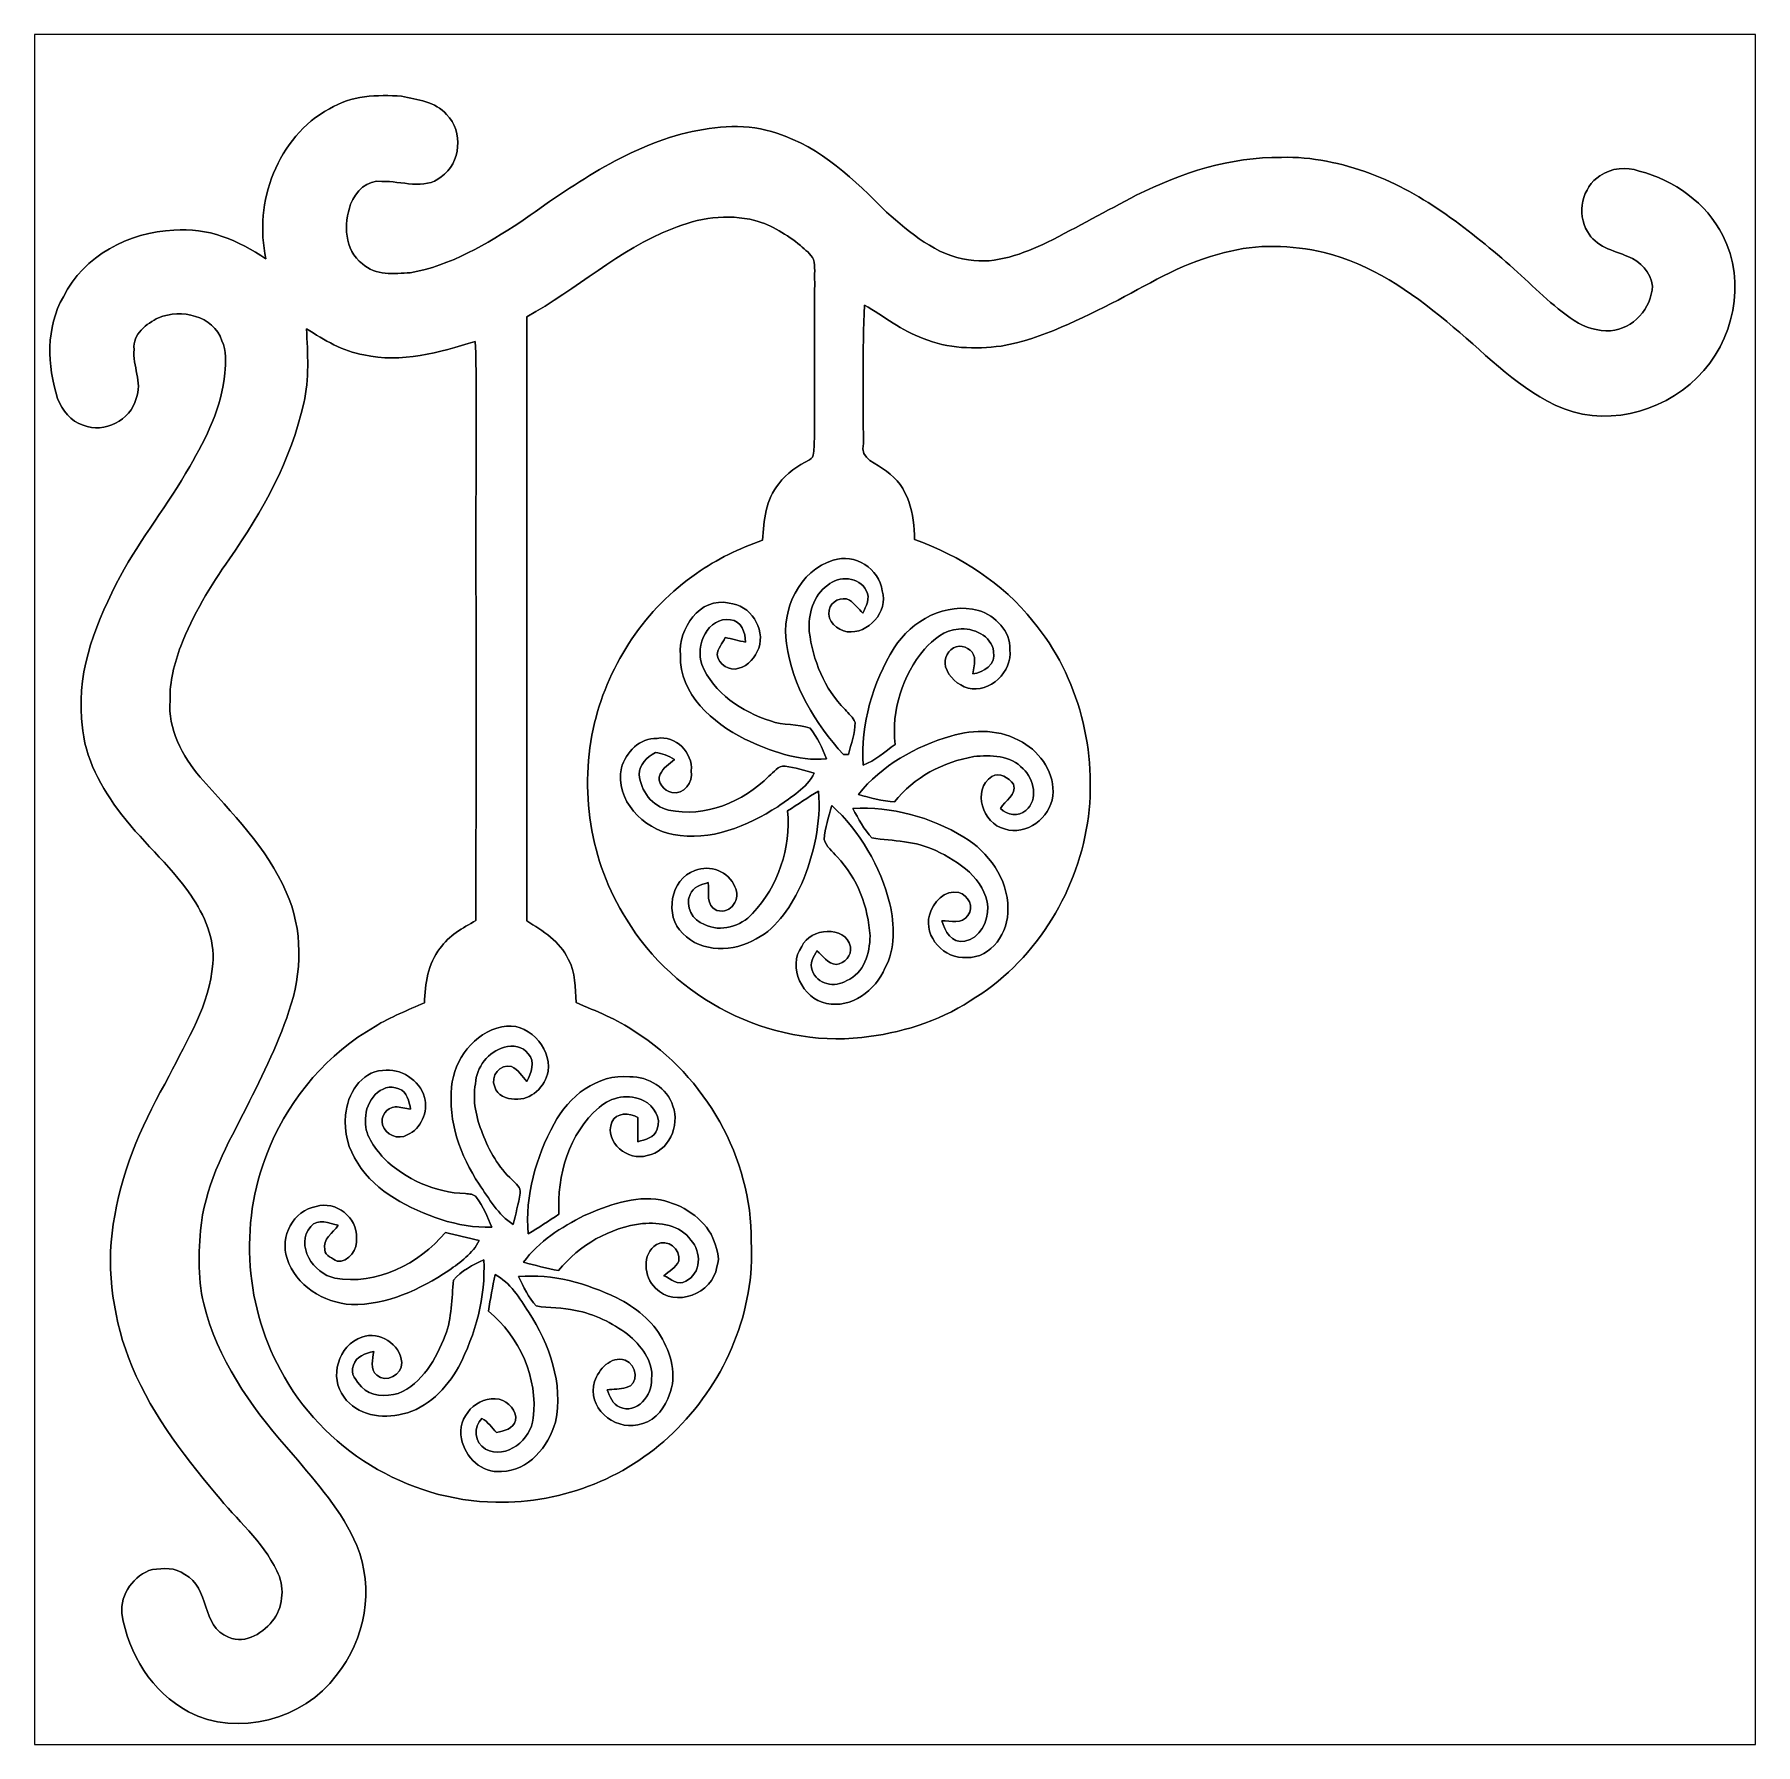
# Model space of a CAD drawing. Header units: centimetres. Extents: x -16.8 to 16.8, y -16.7 to 16.7.
import ezdxf

# ---------------------------------------------------------------- set-up
doc = ezdxf.new("R2010")
doc.units = ezdxf.units.CM
doc.header["$MEASUREMENT"] = 0
doc.layers.add('Layer 1', color=7, linetype='Continuous')

msp = doc.modelspace()

# ---------------------------------------------------------------- linework, layer by layer
at = {"layer": 'Layer 1', "color": 7}
for points, knots in [([(-16.77458, 16.66875), (-16.77458, 16.66875), (16.77458, 16.66875), (16.77458, 16.66875), (16.77458, 16.66875), (16.77458, 16.66875), (16.77458, -16.66875), (16.77458, -16.66875), (16.77458, -16.66875), (16.77458, -16.66875), (-16.77458, -16.66875), (-16.77458, -16.66875), (-16.77458, -16.66875), (-16.77458, -16.66875), (-16.77458, 16.66875), (-16.77458, 16.66875), (-16.77458, 16.66875), (-16.77458, 16.66875), (-16.77458, 16.66875), (-16.77458, 16.66875)], [0, 0, 0, 0, 0.16666667, 0.16666667, 0.16666667, 0.16666667, 0.33333333, 0.33333333, 0.33333333, 0.33333333, 0.5, 0.5, 0.5, 0.5, 0.66666667, 0.66666667, 0.66666667, 0.66666667, 1, 1, 1, 1]), ([(-11.02431, 15.22095), (-12.03466, 14.66815), (-12.50703, 13.39427), (-12.26079, 12.29431), (-12.26079, 12.29431), (-12.78749, 12.64532), (-13.40979, 12.91978), (-14.05714, 12.8524), (-14.05714, 12.8524), (-14.92638, 12.821), (-15.81644, 12.35216), (-16.21084, 11.55418), (-16.21084, 11.55418), (-16.55692, 10.95446), (-16.5227, 10.21468), (-16.32409, 9.57227), (-16.32409, 9.57227), (-16.2366, 9.3412), (-16.06338, 9.12848), (-15.82244, 9.04875), (-15.82244, 9.04875), (-15.41074, 8.88471), (-14.90274, 9.14823), (-14.78915, 9.57192), (-14.78915, 9.57192), (-14.66391, 9.88624), (-14.86711, 10.20833), (-14.83113, 10.52971), (-14.83113, 10.52971), (-14.86464, 10.8271), (-14.58877, 11.03101), (-14.35453, 11.14531), (-14.35453, 11.14531), (-13.91638, 11.32734), (-13.28561, 11.18694), (-13.11839, 10.69728), (-13.11839, 10.69728), (-13.03514, 10.50008), (-13.04537, 10.27642), (-13.05983, 10.06722), (-13.05983, 10.06722), (-13.12757, 9.41317), (-13.41755, 8.80498), (-13.74846, 8.24512), (-13.74846, 8.24512), (-14.15838, 7.50499), (-14.7066, 6.85165), (-15.10242, 6.1027), (-15.10242, 6.1027), (-15.54903, 5.25357), (-15.94238, 4.31518), (-15.85383, 3.3341), (-15.85383, 3.3341), (-15.83161, 2.68358), (-15.53951, 2.07927), (-15.15286, 1.56916), (-15.15286, 1.56916), (-14.72353, 0.97084), (-14.14568, 0.49601), (-13.72588, -0.10936), (-13.72588, -0.10936), (-13.46518, -0.50271), (-13.24645, -0.96379), (-13.30008, -1.44815), (-13.30008, -1.44815), (-13.35193, -2.24861), (-13.80525, -2.93017), (-14.14533, -3.6322), (-14.14533, -3.6322), (-14.62476, -4.48204), (-15.04774, -5.38092), (-15.20719, -6.35212), (-15.20719, -6.35212), (-15.39028, -7.27675), (-15.26505, -8.24265), (-14.94367, -9.12213), (-14.94367, -9.12213), (-14.56655, -10.11943), (-13.90826, -10.97492), (-13.23269, -11.78701), (-13.23269, -11.78701), (-12.83688, -12.28443), (-12.32676, -12.69788), (-12.04983, -13.28314), (-12.04983, -13.28314), (-11.89673, -13.57207), (-11.92036, -13.94389), (-12.09851, -14.21659), (-12.09851, -14.21659), (-12.29889, -14.48188), (-12.6492, -14.72353), (-12.99175, -14.57748), (-12.99175, -14.57748), (-13.53256, -14.37005), (-13.34876, -13.60558), (-13.84547, -13.35158), (-13.84547, -13.35158), (-14.02433, -13.20835), (-14.26316, -13.23411), (-14.47483, -13.25421), (-14.47483, -13.25421), (-14.83572, -13.36322), (-15.10418, -13.73681), (-15.06926, -14.11605), (-15.06926, -14.11605), (-14.94649, -14.89922), (-14.484, -15.65275), (-13.77209, -16.02846), (-13.77209, -16.02846), (-12.8083, -16.53081), (-11.53019, -16.18121), (-10.89096, -15.32043), (-10.89096, -15.32043), (-10.32016, -14.62828), (-10.14483, -13.62216), (-10.49267, -12.78855), (-10.49267, -12.78855), (-10.77348, -12.11827), (-11.26984, -11.57499), (-11.72845, -11.02254), (-11.72845, -11.02254), (-12.44671, -10.2175), (-13.11875, -9.32321), (-13.41967, -8.27193), (-13.41967, -8.27193), (-13.58724, -7.74841), (-13.58724, -7.18961), (-13.53749, -6.64774), (-13.53749, -6.64774), (-13.46341, -5.82965), (-13.08382, -5.08741), (-12.70318, -4.37515), (-12.70318, -4.37515), (-12.38215, -3.71934), (-12.04031, -3.06917), (-11.81347, -2.37278), (-11.81347, -2.37278), (-11.55312, -1.62807), (-11.5376, -0.77541), (-11.86674, -0.04974), (-11.86674, -0.04974), (-12.24527, 0.81527), (-12.92648, 1.49366), (-13.54596, 2.18793), (-13.54596, 2.18793), (-13.89027, 2.60597), (-14.17391, 3.12808), (-14.13122, 3.68688), (-14.13122, 3.68688), (-14.14074, 4.0513), (-14.04726, 4.40796), (-13.92026, 4.74627), (-13.92026, 4.74627), (-13.68284, 5.35199), (-13.34982, 5.91538), (-12.9727, 6.44419), (-12.9727, 6.44419), (-12.32676, 7.36565), (-11.76937, 8.37565), (-11.52454, 9.48231), (-11.52454, 9.48231), (-11.41271, 9.9568), (-11.45046, 10.44857), (-11.46916, 10.93047), (-11.46916, 10.93047), (-11.12485, 10.71174), (-10.76501, 10.48914), (-10.35473, 10.42247), (-10.35473, 10.42247), (-9.62484, 10.25631), (-8.88189, 10.47009), (-8.18586, 10.68423), (-8.18586, 10.68423), (-8.16257, 10.38684), (-8.16751, 10.08803), (-8.16434, 9.78958), (-8.16434, 9.78958), (-8.17316, 6.32495), (-8.1594, 2.85997), (-8.17104, -0.60466), (-8.17104, -0.60466), (-8.42504, -0.75565), (-8.70126, -0.89429), (-8.86919, -1.14864), (-8.86919, -1.14864), (-9.11049, -1.44427), (-9.16023, -1.84185), (-9.17187, -2.21086), (-9.17187, -2.21086), (-9.49819, -2.35268), (-9.83192, -2.48144), (-10.13531, -2.67053), (-10.13531, -2.67053), (-11.05076, -3.19017), (-11.76867, -4.03225), (-12.1793, -4.99745), (-12.1793, -4.99745), (-12.78255, -6.3821), (-12.70318, -8.04333), (-11.9761, -9.36625), (-11.9761, -9.36625), (-11.17776, -10.89695), (-9.50419, -11.92283), (-7.77875, -11.94329), (-7.77875, -11.94329), (-6.46924, -11.9761), (-5.15338, -11.44623), (-4.24004, -10.50607), (-4.24004, -10.50607), (-3.29741, -9.55428), (-2.72627, -8.20914), (-2.8007, -6.86117), (-2.8007, -6.86117), (-2.78977, -5.22993), (-3.69358, -3.64349), (-5.06483, -2.77319), (-5.06483, -2.77319), (-5.41867, -2.52483), (-5.82507, -2.37631), (-6.217, -2.20239), (-6.217, -2.20239), (-6.23888, -1.91805), (-6.223, -1.61502), (-6.3687, -1.35855), (-6.3687, -1.35855), (-6.52639, -1.01177), (-6.86506, -0.80469), (-7.17726, -0.61278), (-7.17726, -0.61278), (-7.18079, 3.31294), (-7.17938, 7.23865), (-7.17797, 11.16401), (-7.17797, 11.16401), (-6.20854, 11.6967), (-5.38445, 12.47352), (-4.34481, 12.87992), (-4.34481, 12.87992), (-3.83822, 13.09017), (-3.26672, 13.18189), (-2.72909, 13.04114), (-2.72909, 13.04114), (-2.39748, 12.954), (-2.10714, 12.76244), (-1.8415, 12.55219), (-1.8415, 12.55219), (-1.75225, 12.46787), (-1.64218, 12.39485), (-1.58856, 12.28019), (-1.58856, 12.28019), (-1.54623, 12.13732), (-1.57798, 11.9828), (-1.56457, 11.83605), (-1.56457, 11.83605), (-1.58044, 10.77736), (-1.5561, 9.71867), (-1.5748, 8.66034), (-1.5748, 8.66034), (-1.58715, 8.57462), (-1.56175, 8.42292), (-1.66934, 8.37847), (-1.66934, 8.37847), (-1.89406, 8.26135), (-2.11384, 8.11777), (-2.26448, 7.90928), (-2.26448, 7.90928), (-2.52554, 7.60659), (-2.55094, 7.19173), (-2.5841, 6.81249), (-2.5841, 6.81249), (-3.03459, 6.64316), (-3.47733, 6.44384), (-3.86962, 6.16197), (-3.86962, 6.16197), (-4.85916, 5.47829), (-5.57248, 4.41678), (-5.85576, 3.24979), (-5.85576, 3.24979), (-6.1595, 1.96039), (-5.95136, 0.54151), (-5.23416, -0.57926), (-5.23416, -0.57926), (-4.30495, -2.12901), (-2.45004, -3.08116), (-0.64735, -2.88572), (-0.64735, -2.88572), (0.0956, -2.80317), (0.83573, -2.58233), (1.46473, -2.17064), (1.46473, -2.17064), (2.69452, -1.43545), (3.52989, -0.11501), (3.75214, 1.29152), (3.75214, 1.29152), (3.95605, 2.67511), (3.59092, 4.14937), (2.68887, 5.22958), (2.68887, 5.22958), (2.09832, 5.975), (1.26929, 6.50593), (0.37924, 6.82449), (0.37924, 6.82449), (0.38735, 7.31273), (0.25894, 7.86412), (-0.16828, 8.15552), (-0.16828, 8.15552), (-0.3429, 8.30086), (-0.69921, 8.38482), (-0.61701, 8.69456), (-0.61701, 8.69456), (-0.61666, 9.59414), (-0.63535, 10.49479), (-0.59584, 11.39402), (-0.59584, 11.39402), (-0.21555, 11.17565), (0.12876, 10.88954), (0.54716, 10.74173), (0.54716, 10.74173), (1.02623, 10.53818), (1.55998, 10.53289), (2.06939, 10.59251), (2.06939, 10.59251), (2.88396, 10.73362), (3.61774, 11.12943), (4.35081, 11.49103), (4.35081, 11.49103), (5.01756, 11.84875), (5.68007, 12.24351), (6.42514, 12.41566), (6.42514, 12.41566), (7.05767, 12.58993), (7.72936, 12.56383), (8.36507, 12.41954), (8.36507, 12.41954), (9.26465, 12.19341), (10.05205, 11.66213), (10.75337, 11.07123), (10.75337, 11.07123), (11.44199, 10.51172), (12.05547, 9.83051), (12.86827, 9.44457), (12.86827, 9.44457), (13.78126, 9.00254), (14.93097, 9.27135), (15.6337, 9.97797), (15.6337, 9.97797), (16.35548, 10.67647), (16.60172, 11.84204), (16.13464, 12.74657), (16.13464, 12.74657), (15.81785, 13.38686), (15.18602, 13.82571), (14.50587, 14.00563), (14.50587, 14.00563), (14.2554, 14.09524), (13.96259, 14.06419), (13.74175, 13.91497), (13.74175, 13.91497), (13.39568, 13.69095), (13.28385, 13.17731), (13.49834, 12.82629), (13.49834, 12.82629), (13.64827, 12.52996), (14.00563, 12.4587), (14.2875, 12.33946), (14.2875, 12.33946), (14.53092, 12.24915), (14.73341, 12.02619), (14.76304, 11.76373), (14.76304, 11.76373), (14.75176, 11.32805), (14.38275, 10.92976), (13.94813, 10.88884), (13.94813, 10.88884), (13.69871, 10.88355), (13.4493, 10.9534), (13.24046, 11.08957), (13.24046, 11.08957), (12.80971, 11.3792), (12.44776, 11.75385), (12.065, 12.10063), (12.065, 12.10063), (11.21833, 12.83617), (10.3251, 13.56184), (9.26289, 13.9573), (9.26289, 13.9573), (8.71008, 14.16121), (8.12306, 14.28785), (7.53181, 14.27268), (7.53181, 14.27268), (6.54262, 14.28291), (5.57989, 13.97282), (4.70359, 13.53326), (4.70359, 13.53326), (4.12574, 13.23058), (3.55459, 12.91519), (2.97392, 12.61816), (2.97392, 12.61816), (2.49414, 12.39591), (1.9745, 12.18424), (1.43404, 12.27208), (1.43404, 12.27208), (0.80116, 12.36274), (0.29739, 12.79701), (-0.16404, 13.20588), (-0.16404, 13.20588), (-0.78317, 13.82324), (-1.44533, 14.47271), (-2.30046, 14.74082), (-2.30046, 14.74082), (-2.86773, 14.93979), (-3.48686, 14.8844), (-4.06259, 14.75246), (-4.06259, 14.75246), (-5.26591, 14.45048), (-6.30061, 13.72129), (-7.2965, 13.01221), (-7.2965, 13.01221), (-7.95973, 12.5857), (-8.65858, 12.1599), (-9.44739, 12.02231), (-9.44739, 12.02231), (-9.76277, 12.00503), (-10.12754, 11.96411), (-10.38084, 12.19729), (-10.38084, 12.19729), (-10.74067, 12.4647), (-10.74596, 12.97058), (-10.6105, 13.35864), (-10.6105, 13.35864), (-10.52266, 13.60664), (-10.28241, 13.84159), (-10.00125, 13.80314), (-10.00125, 13.80314), (-9.62272, 13.81795), (-9.1761, 13.62146), (-8.84661, 13.89168), (-8.84661, 13.89168), (-8.46138, 14.16085), (-8.41022, 14.77504), (-8.73936, 15.10877), (-8.73936, 15.10877), (-8.96056, 15.35783), (-9.30981, 15.39875), (-9.61672, 15.46296), (-9.61672, 15.46296), (-10.09438, 15.50106), (-10.60309, 15.47424), (-11.02431, 15.22095)], [0, 0, 0, 0, 0.00884956, 0.00884956, 0.00884956, 0.00884956, 0.01769912, 0.01769912, 0.01769912, 0.01769912, 0.02654867, 0.02654867, 0.02654867, 0.02654867, 0.03539823, 0.03539823, 0.03539823, 0.03539823, 0.04424779, 0.04424779, 0.04424779, 0.04424779, 0.05309735, 0.05309735, 0.05309735, 0.05309735, 0.0619469, 0.0619469, 0.0619469, 0.0619469, 0.07079646, 0.07079646, 0.07079646, 0.07079646, 0.07964602, 0.07964602, 0.07964602, 0.07964602, 0.08849558, 0.08849558, 0.08849558, 0.08849558, 0.09734513, 0.09734513, 0.09734513, 0.09734513, 0.10619469, 0.10619469, 0.10619469, 0.10619469, 0.11504425, 0.11504425, 0.11504425, 0.11504425, 0.12389381, 0.12389381, 0.12389381, 0.12389381, 0.13274336, 0.13274336, 0.13274336, 0.13274336, 0.14159292, 0.14159292, 0.14159292, 0.14159292, 0.15044248, 0.15044248, 0.15044248, 0.15044248, 0.15929204, 0.15929204, 0.15929204, 0.15929204, 0.16814159, 0.16814159, 0.16814159, 0.16814159, 0.17699115, 0.17699115, 0.17699115, 0.17699115, 0.18584071, 0.18584071, 0.18584071, 0.18584071, 0.19469027, 0.19469027, 0.19469027, 0.19469027, 0.20353982, 0.20353982, 0.20353982, 0.20353982, 0.21238938, 0.21238938, 0.21238938, 0.21238938, 0.22123894, 0.22123894, 0.22123894, 0.22123894, 0.2300885, 0.2300885, 0.2300885, 0.2300885, 0.23893805, 0.23893805, 0.23893805, 0.23893805, 0.24778761, 0.24778761, 0.24778761, 0.24778761, 0.25663717, 0.25663717, 0.25663717, 0.25663717, 0.26548673, 0.26548673, 0.26548673, 0.26548673, 0.27433628, 0.27433628, 0.27433628, 0.27433628, 0.28318584, 0.28318584, 0.28318584, 0.28318584, 0.2920354, 0.2920354, 0.2920354, 0.2920354, 0.30088496, 0.30088496, 0.30088496, 0.30088496, 0.30973451, 0.30973451, 0.30973451, 0.30973451, 0.31858407, 0.31858407, 0.31858407, 0.31858407, 0.32743363, 0.32743363, 0.32743363, 0.32743363, 0.33628319, 0.33628319, 0.33628319, 0.33628319, 0.34513274, 0.34513274, 0.34513274, 0.34513274, 0.3539823, 0.3539823, 0.3539823, 0.3539823, 0.36283186, 0.36283186, 0.36283186, 0.36283186, 0.37168142, 0.37168142, 0.37168142, 0.37168142, 0.38053097, 0.38053097, 0.38053097, 0.38053097, 0.38938053, 0.38938053, 0.38938053, 0.38938053, 0.39823009, 0.39823009, 0.39823009, 0.39823009, 0.40707965, 0.40707965, 0.40707965, 0.40707965, 0.4159292, 0.4159292, 0.4159292, 0.4159292, 0.42477876, 0.42477876, 0.42477876, 0.42477876, 0.43362832, 0.43362832, 0.43362832, 0.43362832, 0.44247788, 0.44247788, 0.44247788, 0.44247788, 0.45132743, 0.45132743, 0.45132743, 0.45132743, 0.46017699, 0.46017699, 0.46017699, 0.46017699, 0.46902655, 0.46902655, 0.46902655, 0.46902655, 0.47787611, 0.47787611, 0.47787611, 0.47787611, 0.48672566, 0.48672566, 0.48672566, 0.48672566, 0.49557522, 0.49557522, 0.49557522, 0.49557522, 0.50442478, 0.50442478, 0.50442478, 0.50442478, 0.51327434, 0.51327434, 0.51327434, 0.51327434, 0.52212389, 0.52212389, 0.52212389, 0.52212389, 0.53097345, 0.53097345, 0.53097345, 0.53097345, 0.53982301, 0.53982301, 0.53982301, 0.53982301, 0.54867257, 0.54867257, 0.54867257, 0.54867257, 0.55752212, 0.55752212, 0.55752212, 0.55752212, 0.56637168, 0.56637168, 0.56637168, 0.56637168, 0.57522124, 0.57522124, 0.57522124, 0.57522124, 0.5840708, 0.5840708, 0.5840708, 0.5840708, 0.59292035, 0.59292035, 0.59292035, 0.59292035, 0.60176991, 0.60176991, 0.60176991, 0.60176991, 0.61061947, 0.61061947, 0.61061947, 0.61061947, 0.61946903, 0.61946903, 0.61946903, 0.61946903, 0.62831858, 0.62831858, 0.62831858, 0.62831858, 0.63716814, 0.63716814, 0.63716814, 0.63716814, 0.6460177, 0.6460177, 0.6460177, 0.6460177, 0.65486726, 0.65486726, 0.65486726, 0.65486726, 0.66371681, 0.66371681, 0.66371681, 0.66371681, 0.67256637, 0.67256637, 0.67256637, 0.67256637, 0.68141593, 0.68141593, 0.68141593, 0.68141593, 0.69026549, 0.69026549, 0.69026549, 0.69026549, 0.69911504, 0.69911504, 0.69911504, 0.69911504, 0.7079646, 0.7079646, 0.7079646, 0.7079646, 0.71681416, 0.71681416, 0.71681416, 0.71681416, 0.72566372, 0.72566372, 0.72566372, 0.72566372, 0.73451327, 0.73451327, 0.73451327, 0.73451327, 0.74336283, 0.74336283, 0.74336283, 0.74336283, 0.75221239, 0.75221239, 0.75221239, 0.75221239, 0.76106195, 0.76106195, 0.76106195, 0.76106195, 0.7699115, 0.7699115, 0.7699115, 0.7699115, 0.77876106, 0.77876106, 0.77876106, 0.77876106, 0.78761062, 0.78761062, 0.78761062, 0.78761062, 0.79646018, 0.79646018, 0.79646018, 0.79646018, 0.80530973, 0.80530973, 0.80530973, 0.80530973, 0.81415929, 0.81415929, 0.81415929, 0.81415929, 0.82300885, 0.82300885, 0.82300885, 0.82300885, 0.83185841, 0.83185841, 0.83185841, 0.83185841, 0.84070796, 0.84070796, 0.84070796, 0.84070796, 0.84955752, 0.84955752, 0.84955752, 0.84955752, 0.85840708, 0.85840708, 0.85840708, 0.85840708, 0.86725664, 0.86725664, 0.86725664, 0.86725664, 0.87610619, 0.87610619, 0.87610619, 0.87610619, 0.88495575, 0.88495575, 0.88495575, 0.88495575, 0.89380531, 0.89380531, 0.89380531, 0.89380531, 0.90265487, 0.90265487, 0.90265487, 0.90265487, 0.91150442, 0.91150442, 0.91150442, 0.91150442, 0.92035398, 0.92035398, 0.92035398, 0.92035398, 0.92920354, 0.92920354, 0.92920354, 0.92920354, 0.9380531, 0.9380531, 0.9380531, 0.9380531, 0.94690265, 0.94690265, 0.94690265, 0.94690265, 0.95575221, 0.95575221, 0.95575221, 0.95575221, 0.96460177, 0.96460177, 0.96460177, 0.96460177, 0.97345133, 0.97345133, 0.97345133, 0.97345133, 0.98230088, 0.98230088, 0.98230088, 0.98230088, 1, 1, 1, 1]), ([(-1.20227, 6.42161), (-0.78387, 6.5599), (-0.30656, 6.25122), (-0.24836, 5.82295), (-0.24836, 5.82295), (-0.12876, 5.41514), (-0.51823, 4.97134), (-0.93416, 5.02567), (-0.93416, 5.02567), (-1.12607, 5.06377), (-1.33703, 5.22146), (-1.28411, 5.44654), (-1.28411, 5.44654), (-1.25589, 5.61904), (-1.03893, 5.71817), (-0.88371, 5.64303), (-0.88371, 5.64303), (-0.78423, 5.57142), (-0.71261, 5.46911), (-0.62512, 5.38445), (-0.62512, 5.38445), (-0.56903, 5.52097), (-0.47378, 5.68007), (-0.55915, 5.82577), (-0.55915, 5.82577), (-0.69144, 6.10306), (-1.09608, 6.12034), (-1.31163, 5.93196), (-1.31163, 5.93196), (-1.59773, 5.7344), (-1.69157, 5.36187), (-1.67181, 5.03167), (-1.67181, 5.03167), (-1.59914, 4.47111), (-1.37971, 3.91089), (-0.97296, 3.50767), (-0.97296, 3.50767), (-0.90805, 3.42583), (-0.81351, 3.3588), (-0.77682, 3.25755), (-0.77682, 3.25755), (-0.77929, 3.04341), (-0.85584, 2.83774), (-0.90488, 2.63066), (-0.90488, 2.63066), (-0.92992, 2.63031), (-0.98002, 2.62961), (-1.00506, 2.62925), (-1.00506, 2.62925), (-1.55011, 3.23603), (-2.01048, 3.97087), (-2.11349, 4.79496), (-2.11349, 4.79496), (-2.22532, 5.45077), (-1.86337, 6.22124), (-1.20227, 6.42161)], [0, 0, 0, 0, 0.06666667, 0.06666667, 0.06666667, 0.06666667, 0.13333333, 0.13333333, 0.13333333, 0.13333333, 0.2, 0.2, 0.2, 0.2, 0.26666667, 0.26666667, 0.26666667, 0.26666667, 0.33333333, 0.33333333, 0.33333333, 0.33333333, 0.4, 0.4, 0.4, 0.4, 0.46666667, 0.46666667, 0.46666667, 0.46666667, 0.53333333, 0.53333333, 0.53333333, 0.53333333, 0.6, 0.6, 0.6, 0.6, 0.66666667, 0.66666667, 0.66666667, 0.66666667, 0.73333333, 0.73333333, 0.73333333, 0.73333333, 0.8, 0.8, 0.8, 0.8, 0.86666667, 0.86666667, 0.86666667, 0.86666667, 1, 1, 1, 1]), ([(-4.18324, 4.56847), (-4.22734, 5.08388), (-3.80929, 5.70936), (-3.23356, 5.58306), (-3.23356, 5.58306), (-2.82363, 5.54884), (-2.52413, 5.09482), (-2.6543, 4.70359), (-2.6543, 4.70359), (-2.72627, 4.53073), (-2.8575, 4.36033), (-3.04659, 4.31165), (-3.04659, 4.31165), (-3.22651, 4.25097), (-3.43711, 4.38785), (-3.46886, 4.57165), (-3.46886, 4.57165), (-3.45546, 4.69829), (-3.36268, 4.79954), (-3.30941, 4.91067), (-3.30941, 4.91067), (-3.17676, 4.88562), (-3.04447, 4.85281), (-2.91359, 4.81894), (-2.91359, 4.81894), (-2.915, 5.00345), (-2.99403, 5.23558), (-3.2064, 5.25851), (-3.2064, 5.25851), (-3.65266, 5.32412), (-3.89573, 4.75121), (-3.76414, 4.3875), (-3.76414, 4.3875), (-3.54013, 3.82587), (-2.98274, 3.46428), (-2.42711, 3.28612), (-2.42711, 3.28612), (-2.18017, 3.18876), (-1.89865, 3.24132), (-1.65453, 3.1436), (-1.65453, 3.1436), (-1.50883, 2.96757), (-1.42205, 2.75414), (-1.33421, 2.54564), (-1.33421, 2.54564), (-1.88983, 2.49696), (-2.4324, 2.70087), (-2.92841, 2.93229), (-2.92841, 2.93229), (-3.55812, 3.24908), (-4.19559, 3.80189), (-4.18324, 4.56847)], [0, 0, 0, 0, 0.07142857, 0.07142857, 0.07142857, 0.07142857, 0.14285714, 0.14285714, 0.14285714, 0.14285714, 0.21428571, 0.21428571, 0.21428571, 0.21428571, 0.28571429, 0.28571429, 0.28571429, 0.28571429, 0.35714286, 0.35714286, 0.35714286, 0.35714286, 0.42857143, 0.42857143, 0.42857143, 0.42857143, 0.5, 0.5, 0.5, 0.5, 0.57142857, 0.57142857, 0.57142857, 0.57142857, 0.64285714, 0.64285714, 0.64285714, 0.64285714, 0.71428571, 0.71428571, 0.71428571, 0.71428571, 0.78571429, 0.78571429, 0.78571429, 0.78571429, 0.85714286, 0.85714286, 0.85714286, 0.85714286, 1, 1, 1, 1]), ([(-0.01588, 4.70817), (0.32209, 5.24404), (0.99272, 5.61234), (1.62913, 5.43842), (1.62913, 5.43842), (1.95509, 5.33294), (2.26025, 5.03872), (2.23943, 4.67254), (2.23943, 4.67254), (2.29482, 4.24709), (1.84997, 3.82376), (1.42487, 3.92677), (1.42487, 3.92677), (1.22555, 3.98533), (1.04528, 4.13985), (0.98707, 4.34269), (0.98707, 4.34269), (0.93945, 4.49933), (1.03611, 4.68665), (1.19521, 4.73146), (1.19521, 4.73146), (1.34726, 4.77696), (1.51447, 4.67042), (1.55081, 4.52191), (1.55081, 4.52191), (1.56069, 4.41431), (1.52823, 4.30883), (1.51553, 4.20264), (1.51553, 4.20264), (1.73108, 4.2291), (1.97238, 4.38926), (1.92299, 4.63868), (1.92299, 4.63868), (1.87889, 4.953), (1.52612, 5.10646), (1.2379, 5.07753), (1.2379, 5.07753), (0.9652, 5.06377), (0.74789, 4.87539), (0.57221, 4.68454), (0.57221, 4.68454), (0.14464, 4.17442), (-0.07056, 3.49356), (0.00071, 2.82928), (0.00071, 2.82928), (-0.19826, 2.68217), (-0.38806, 2.51213), (-0.62301, 2.42394), (-0.62301, 2.42394), (-0.6671, 3.22404), (-0.43709, 4.03049), (-0.01588, 4.70817)], [0, 0, 0, 0, 0.07142857, 0.07142857, 0.07142857, 0.07142857, 0.14285714, 0.14285714, 0.14285714, 0.14285714, 0.21428571, 0.21428571, 0.21428571, 0.21428571, 0.28571429, 0.28571429, 0.28571429, 0.28571429, 0.35714286, 0.35714286, 0.35714286, 0.35714286, 0.42857143, 0.42857143, 0.42857143, 0.42857143, 0.5, 0.5, 0.5, 0.5, 0.57142857, 0.57142857, 0.57142857, 0.57142857, 0.64285714, 0.64285714, 0.64285714, 0.64285714, 0.71428571, 0.71428571, 0.71428571, 0.71428571, 0.78571429, 0.78571429, 0.78571429, 0.78571429, 0.85714286, 0.85714286, 0.85714286, 0.85714286, 1, 1, 1, 1]), ([(1.08903, 2.99191), (1.54517, 3.13196), (2.06834, 3.12314), (2.4832, 2.86914), (2.4832, 2.86914), (2.84621, 2.66206), (3.12702, 2.25496), (3.07516, 1.82316), (3.07516, 1.82316), (3.02719, 1.39453), (2.56222, 1.04175), (2.13607, 1.18004), (2.13607, 1.18004), (1.71485, 1.2887), (1.48766, 1.93358), (1.88807, 2.20486), (1.88807, 2.20486), (2.04717, 2.29905), (2.21015, 2.17558), (2.31105, 2.05387), (2.31105, 2.05387), (2.37137, 1.8355), (2.14665, 1.73778), (2.05705, 1.57727), (2.05705, 1.57727), (2.18334, 1.45133), (2.41441, 1.40758), (2.54988, 1.54234), (2.54988, 1.54234), (2.80317, 1.74484), (2.70827, 2.159), (2.49626, 2.35479), (2.49626, 2.35479), (2.2546, 2.61549), (1.86443, 2.62537), (1.53564, 2.59221), (1.53564, 2.59221), (0.94403, 2.48391), (0.3623, 2.19393), (-0.0067, 1.7078), (-0.0067, 1.7078), (-0.2473, 1.72614), (-0.48401, 1.78082), (-0.71332, 1.85491), (-0.71332, 1.85491), (-0.25894, 2.419), (0.40217, 2.78977), (1.08903, 2.99191)], [0, 0, 0, 0, 0.07692308, 0.07692308, 0.07692308, 0.07692308, 0.15384615, 0.15384615, 0.15384615, 0.15384615, 0.23076923, 0.23076923, 0.23076923, 0.23076923, 0.30769231, 0.30769231, 0.30769231, 0.30769231, 0.38461538, 0.38461538, 0.38461538, 0.38461538, 0.46153846, 0.46153846, 0.46153846, 0.46153846, 0.53846154, 0.53846154, 0.53846154, 0.53846154, 0.61538462, 0.61538462, 0.61538462, 0.61538462, 0.69230769, 0.69230769, 0.69230769, 0.69230769, 0.76923077, 0.76923077, 0.76923077, 0.76923077, 0.84615385, 0.84615385, 0.84615385, 0.84615385, 1, 1, 1, 1]), ([(-5.33365, 2.37031), (-5.2451, 2.67088), (-4.97558, 2.9658), (-4.63797, 2.94534), (-4.63797, 2.94534), (-4.27778, 3.01519), (-3.93735, 2.66312), (-3.97087, 2.31034), (-3.97087, 2.31034), (-3.93559, 2.09268), (-4.11445, 1.84362), (-4.35293, 1.89159), (-4.35293, 1.89159), (-4.49792, 1.92546), (-4.65243, 2.09091), (-4.57623, 2.24508), (-4.57623, 2.24508), (-4.52226, 2.37208), (-4.39808, 2.44616), (-4.30107, 2.53683), (-4.30107, 2.53683), (-4.41572, 2.59997), (-4.53566, 2.66136), (-4.67007, 2.66806), (-4.67007, 2.66806), (-4.83447, 2.58551), (-4.98722, 2.43558), (-4.98475, 2.24014), (-4.98475, 2.24014), (-4.96217, 1.92405), (-4.72863, 1.6189), (-4.4136, 1.54869), (-4.4136, 1.54869), (-3.70452, 1.39136), (-2.95698, 1.70921), (-2.45604, 2.20909), (-2.45604, 2.20909), (-2.3622, 2.28177), (-2.2793, 2.42429), (-2.14101, 2.40418), (-2.14101, 2.40418), (-1.94804, 2.37878), (-1.76001, 2.32304), (-1.57304, 2.26977), (-1.57304, 2.26977), (-1.71838, 1.96921), (-2.02741, 1.80552), (-2.28388, 1.61396), (-2.28388, 1.61396), (-2.88325, 1.23472), (-3.59939, 0.92851), (-4.32329, 1.07315), (-4.32329, 1.07315), (-4.91102, 1.17828), (-5.46029, 1.74096), (-5.33365, 2.37031)], [0, 0, 0, 0, 0.06666667, 0.06666667, 0.06666667, 0.06666667, 0.13333333, 0.13333333, 0.13333333, 0.13333333, 0.2, 0.2, 0.2, 0.2, 0.26666667, 0.26666667, 0.26666667, 0.26666667, 0.33333333, 0.33333333, 0.33333333, 0.33333333, 0.4, 0.4, 0.4, 0.4, 0.46666667, 0.46666667, 0.46666667, 0.46666667, 0.53333333, 0.53333333, 0.53333333, 0.53333333, 0.6, 0.6, 0.6, 0.6, 0.66666667, 0.66666667, 0.66666667, 0.66666667, 0.73333333, 0.73333333, 0.73333333, 0.73333333, 0.8, 0.8, 0.8, 0.8, 0.86666667, 0.86666667, 0.86666667, 0.86666667, 1, 1, 1, 1]), ([(-2.09303, 1.53353), (-1.89265, 1.66088), (-1.69721, 1.79634), (-1.49154, 1.91488), (-1.49154, 1.91488), (-1.43616, 1.29963), (-1.58433, 0.68686), (-1.81434, 0.11994), (-1.81434, 0.11994), (-2.01789, -0.3048), (-2.27506, -0.7366), (-2.70545, -0.96414), (-2.70545, -0.96414), (-3.1429, -1.21885), (-3.7659, -1.24143), (-4.13879, -0.8576), (-4.13879, -0.8576), (-4.49862, -0.51294), (-4.38185, 0.20532), (-3.89996, 0.37183), (-3.89996, 0.37183), (-3.60609, 0.49142), (-3.24344, 0.3489), (-3.11961, 0.05468), (-3.11961, 0.05468), (-2.99685, -0.17357), (-3.19405, -0.49318), (-3.47098, -0.40746), (-3.47098, -0.40746), (-3.69288, -0.31433), (-3.62444, -0.05574), (-3.6389, 0.13511), (-3.6389, 0.13511), (-3.77402, 0.09313), (-3.94264, 0.05186), (-3.99415, -0.09913), (-3.99415, -0.09913), (-4.09998, -0.32632), (-3.94511, -0.61031), (-3.71334, -0.68192), (-3.71334, -0.68192), (-3.3969, -0.83996), (-3.00637, -0.72037), (-2.77777, -0.46743), (-2.77777, -0.46743), (-2.27365, 0.05997), (-2.03129, 0.80927), (-2.09303, 1.53353)], [0, 0, 0, 0, 0.07692308, 0.07692308, 0.07692308, 0.07692308, 0.15384615, 0.15384615, 0.15384615, 0.15384615, 0.23076923, 0.23076923, 0.23076923, 0.23076923, 0.30769231, 0.30769231, 0.30769231, 0.30769231, 0.38461538, 0.38461538, 0.38461538, 0.38461538, 0.46153846, 0.46153846, 0.46153846, 0.46153846, 0.53846154, 0.53846154, 0.53846154, 0.53846154, 0.61538462, 0.61538462, 0.61538462, 0.61538462, 0.69230769, 0.69230769, 0.69230769, 0.69230769, 0.76923077, 0.76923077, 0.76923077, 0.76923077, 0.84615385, 0.84615385, 0.84615385, 0.84615385, 1, 1, 1, 1]), ([(-1.23402, 1.63689), (-0.67416, 1.13453), (-0.28998, 0.44803), (-0.10019, -0.27693), (-0.10019, -0.27693), (-0.01164, -0.68968), (0.01799, -1.15288), (-0.1965, -1.53388), (-0.1965, -1.53388), (-0.37747, -1.96709), (-0.85161, -2.32269), (-1.33668, -2.22109), (-1.33668, -2.22109), (-1.80658, -2.12937), (-2.10009, -1.51201), (-1.81857, -1.10949), (-1.81857, -1.10949), (-1.65135, -0.75459), (-0.97226, -0.68016), (-0.86783, -1.11689), (-0.86783, -1.11689), (-0.83749, -1.28164), (-0.98531, -1.44851), (-1.14653, -1.46297), (-1.14653, -1.46297), (-1.31198, -1.45027), (-1.40723, -1.29328), (-1.52083, -1.19309), (-1.52083, -1.19309), (-1.58362, -1.30739), (-1.67746, -1.44074), (-1.61396, -1.57551), (-1.61396, -1.57551), (-1.52718, -1.84538), (-1.16487, -1.92476), (-0.94121, -1.77553), (-0.94121, -1.77553), (-0.60219, -1.63195), (-0.49001, -1.24037), (-0.48648, -0.90452), (-0.48648, -0.90452), (-0.52493, -0.34114), (-0.72778, 0.22754), (-1.12995, 0.635), (-1.12995, 0.635), (-1.21356, 0.74577), (-1.34373, 0.83361), (-1.38042, 0.97331), (-1.38042, 0.97331), (-1.36596, 1.1998), (-1.29117, 1.41852), (-1.23402, 1.63689)], [0, 0, 0, 0, 0.07142857, 0.07142857, 0.07142857, 0.07142857, 0.14285714, 0.14285714, 0.14285714, 0.14285714, 0.21428571, 0.21428571, 0.21428571, 0.21428571, 0.28571429, 0.28571429, 0.28571429, 0.28571429, 0.35714286, 0.35714286, 0.35714286, 0.35714286, 0.42857143, 0.42857143, 0.42857143, 0.42857143, 0.5, 0.5, 0.5, 0.5, 0.57142857, 0.57142857, 0.57142857, 0.57142857, 0.64285714, 0.64285714, 0.64285714, 0.64285714, 0.71428571, 0.71428571, 0.71428571, 0.71428571, 0.78571429, 0.78571429, 0.78571429, 0.78571429, 0.85714286, 0.85714286, 0.85714286, 0.85714286, 1, 1, 1, 1]), ([(-0.8188, 1.57974), (-0.0695, 1.61854), (0.70026, 1.41781), (1.33879, 1.02306), (1.33879, 1.02306), (1.82351, 0.72919), (2.20133, 0.21167), (2.20169, -0.37183), (2.20169, -0.37183), (2.21686, -0.82233), (1.88771, -1.34796), (1.39382, -1.32468), (1.39382, -1.32468), (0.96414, -1.36631), (0.55598, -0.92463), (0.67063, -0.49742), (0.67063, -0.49742), (0.73695, -0.24906), (0.96485, 0), (1.24601, -0.05786), (1.24601, -0.05786), (1.42169, -0.11148), (1.55293, -0.34643), (1.42205, -0.50553), (1.42205, -0.50553), (1.30387, -0.68474), (1.08585, -0.61278), (0.91158, -0.6096), (0.91158, -0.6096), (0.97649, -0.80645), (1.09961, -1.05904), (1.35819, -1.00612), (1.35819, -1.00612), (1.66123, -0.95638), (1.81751, -0.61983), (1.8101, -0.33867), (1.8101, -0.33867), (1.75472, 0.20743), (1.24531, 0.54716), (0.79269, 0.75812), (0.79269, 0.75812), (0.40499, 0.95109), (-0.03281, 0.94262), (-0.44909, 1.00436), (-0.44909, 1.00436), (-0.60431, 1.16875), (-0.71614, 1.37654), (-0.8188, 1.57974)], [0, 0, 0, 0, 0.07692308, 0.07692308, 0.07692308, 0.07692308, 0.15384615, 0.15384615, 0.15384615, 0.15384615, 0.23076923, 0.23076923, 0.23076923, 0.23076923, 0.30769231, 0.30769231, 0.30769231, 0.30769231, 0.38461538, 0.38461538, 0.38461538, 0.38461538, 0.46153846, 0.46153846, 0.46153846, 0.46153846, 0.53846154, 0.53846154, 0.53846154, 0.53846154, 0.61538462, 0.61538462, 0.61538462, 0.61538462, 0.69230769, 0.69230769, 0.69230769, 0.69230769, 0.76923077, 0.76923077, 0.76923077, 0.76923077, 0.84615385, 0.84615385, 0.84615385, 0.84615385, 1, 1, 1, 1]), ([(-7.66339, -2.67547), (-7.1755, -2.5654), (-6.70031, -3.05999), (-6.76169, -3.54083), (-6.76169, -3.54083), (-6.81849, -3.84457), (-7.08801, -4.11374), (-7.41398, -4.08587), (-7.41398, -4.08587), (-7.57096, -4.08587), (-7.75476, -4.01249), (-7.80133, -3.84845), (-7.80133, -3.84845), (-7.89693, -3.63961), (-7.69655, -3.39372), (-7.47501, -3.45193), (-7.47501, -3.45193), (-7.34378, -3.5119), (-7.26899, -3.64349), (-7.17338, -3.74509), (-7.17338, -3.74509), (-7.10001, -3.57752), (-6.99911, -3.35245), (-7.15186, -3.2004), (-7.15186, -3.2004), (-7.25417, -3.05223), (-7.45208, -3.03283), (-7.614, -3.07305), (-7.614, -3.07305), (-7.92656, -3.16301), (-8.16469, -3.45934), (-8.17774, -3.78672), (-8.17774, -3.78672), (-8.23913, -4.11515), (-8.16293, -4.45029), (-8.04086, -4.7558), (-8.04086, -4.7558), (-7.91139, -5.09164), (-7.72936, -5.4169), (-7.46054, -5.66138), (-7.46054, -5.66138), (-7.39775, -5.73476), (-7.28098, -5.80672), (-7.30638, -5.91961), (-7.30638, -5.91961), (-7.34201, -6.12493), (-7.39069, -6.32883), (-7.44185, -6.53133), (-7.44185, -6.53133), (-7.7403, -6.344), (-7.90963, -6.02298), (-8.10789, -5.74393), (-8.10789, -5.74393), (-8.47266, -5.18901), (-8.71396, -4.52014), (-8.64164, -3.84845), (-8.64164, -3.84845), (-8.59473, -3.30906), (-8.20314, -2.79506), (-7.66339, -2.67547)], [0, 0, 0, 0, 0.0625, 0.0625, 0.0625, 0.0625, 0.125, 0.125, 0.125, 0.125, 0.1875, 0.1875, 0.1875, 0.1875, 0.25, 0.25, 0.25, 0.25, 0.3125, 0.3125, 0.3125, 0.3125, 0.375, 0.375, 0.375, 0.375, 0.4375, 0.4375, 0.4375, 0.4375, 0.5, 0.5, 0.5, 0.5, 0.5625, 0.5625, 0.5625, 0.5625, 0.625, 0.625, 0.625, 0.625, 0.6875, 0.6875, 0.6875, 0.6875, 0.75, 0.75, 0.75, 0.75, 0.8125, 0.8125, 0.8125, 0.8125, 0.875, 0.875, 0.875, 0.875, 1, 1, 1, 1]), ([(-9.98714, -3.52531), (-9.63613, -3.47451), (-9.26818, -3.71404), (-9.17011, -4.05447), (-9.17011, -4.05447), (-9.09743, -4.33423), (-9.23502, -4.66619), (-9.50595, -4.78155), (-9.50595, -4.78155), (-9.68234, -4.88844), (-9.93175, -4.78226), (-9.98749, -4.58999), (-9.98749, -4.58999), (-10.03794, -4.42912), (-9.91129, -4.24286), (-9.74372, -4.23827), (-9.74372, -4.23827), (-9.64177, -4.23827), (-9.54264, -4.26861), (-9.4421, -4.28378), (-9.4421, -4.28378), (-9.47032, -4.13279), (-9.50807, -3.94547), (-9.6707, -3.88408), (-9.6707, -3.88408), (-10.02383, -3.73944), (-10.33074, -4.14267), (-10.3184, -4.4637), (-10.3184, -4.4637), (-10.3565, -4.7692), (-10.15294, -5.0232), (-9.96527, -5.23804), (-9.96527, -5.23804), (-9.5437, -5.64974), (-8.9662, -5.91044), (-8.37424, -5.92772), (-8.37424, -5.92772), (-8.2998, -5.93796), (-8.20385, -5.93055), (-8.15728, -6.00322), (-8.15728, -6.00322), (-8.0331, -6.18173), (-7.93821, -6.38104), (-7.85954, -6.58389), (-7.85954, -6.58389), (-8.53193, -6.59871), (-9.18598, -6.35741), (-9.75783, -6.01945), (-9.75783, -6.01945), (-10.31663, -5.68254), (-10.78936, -5.08106), (-10.70857, -4.39173), (-10.70857, -4.39173), (-10.67894, -4.00332), (-10.41329, -3.55388), (-9.98714, -3.52531)], [0, 0, 0, 0, 0.06666667, 0.06666667, 0.06666667, 0.06666667, 0.13333333, 0.13333333, 0.13333333, 0.13333333, 0.2, 0.2, 0.2, 0.2, 0.26666667, 0.26666667, 0.26666667, 0.26666667, 0.33333333, 0.33333333, 0.33333333, 0.33333333, 0.4, 0.4, 0.4, 0.4, 0.46666667, 0.46666667, 0.46666667, 0.46666667, 0.53333333, 0.53333333, 0.53333333, 0.53333333, 0.6, 0.6, 0.6, 0.6, 0.66666667, 0.66666667, 0.66666667, 0.66666667, 0.73333333, 0.73333333, 0.73333333, 0.73333333, 0.8, 0.8, 0.8, 0.8, 0.86666667, 0.86666667, 0.86666667, 0.86666667, 1, 1, 1, 1]), ([(-6.64633, -4.57094), (-6.36623, -4.03613), (-5.80284, -3.58634), (-5.1689, -3.65054), (-5.1689, -3.65054), (-4.81013, -3.6449), (-4.43442, -3.86609), (-4.32894, -4.22204), (-4.32894, -4.22204), (-4.18747, -4.60481), (-4.4129, -5.11351), (-4.83094, -5.18583), (-4.83094, -5.18583), (-5.20136, -5.30225), (-5.67161, -4.93395), (-5.52097, -4.53496), (-5.52097, -4.53496), (-5.42996, -4.33811), (-5.17984, -4.35645), (-5.01544, -4.44288), (-5.01544, -4.44288), (-5.01191, -4.60057), (-5.00874, -4.75932), (-5.01191, -4.91737), (-5.01191, -4.91737), (-4.87257, -4.87856), (-4.68136, -4.83694), (-4.63797, -4.67254), (-4.63797, -4.67254), (-4.54272, -4.45452), (-4.70535, -4.21993), (-4.89444, -4.11762), (-4.89444, -4.11762), (-5.17666, -3.9751), (-5.53826, -4.03789), (-5.76827, -4.25097), (-5.76827, -4.25097), (-6.35988, -4.75544), (-6.58989, -5.57495), (-6.55038, -6.33166), (-6.55038, -6.33166), (-6.75076, -6.4583), (-6.94619, -6.59377), (-7.15151, -6.71266), (-7.15151, -6.71266), (-7.21078, -5.96865), (-6.99982, -5.22076), (-6.64633, -4.57094)], [0, 0, 0, 0, 0.07692308, 0.07692308, 0.07692308, 0.07692308, 0.15384615, 0.15384615, 0.15384615, 0.15384615, 0.23076923, 0.23076923, 0.23076923, 0.23076923, 0.30769231, 0.30769231, 0.30769231, 0.30769231, 0.38461538, 0.38461538, 0.38461538, 0.38461538, 0.46153846, 0.46153846, 0.46153846, 0.46153846, 0.53846154, 0.53846154, 0.53846154, 0.53846154, 0.61538462, 0.61538462, 0.61538462, 0.61538462, 0.69230769, 0.69230769, 0.69230769, 0.69230769, 0.76923077, 0.76923077, 0.76923077, 0.76923077, 0.84615385, 0.84615385, 0.84615385, 0.84615385, 1, 1, 1, 1]), ([(-6.06143, -6.35635), (-5.5947, -6.15985), (-5.08388, -5.95806), (-4.56812, -6.0512), (-4.56812, -6.0512), (-4.14796, -6.13974), (-3.73451, -6.39586), (-3.54824, -6.79415), (-3.54824, -6.79415), (-3.4865, -6.9723), (-3.39408, -7.16633), (-3.4731, -7.35612), (-3.4731, -7.35612), (-3.54401, -7.87753), (-4.29154, -8.16822), (-4.66796, -7.7724), (-4.66796, -7.7724), (-4.89832, -7.55297), (-4.93713, -7.10741), (-4.64996, -6.91974), (-4.64996, -6.91974), (-4.43089, -6.79697), (-4.1716, -7.01005), (-4.2164, -7.24535), (-4.2164, -7.24535), (-4.27849, -7.36917), (-4.4009, -7.44396), (-4.50533, -7.52863), (-4.50533, -7.52863), (-4.37339, -7.58613), (-4.22663, -7.73112), (-4.07988, -7.63305), (-4.07988, -7.63305), (-3.77366, -7.49018), (-3.7659, -7.06226), (-3.97969, -6.83613), (-3.97969, -6.83613), (-4.18783, -6.5338), (-4.58505, -6.4897), (-4.92019, -6.51157), (-4.92019, -6.51157), (-5.55978, -6.58989), (-6.15668, -6.9275), (-6.55884, -7.43021), (-6.55884, -7.43021), (-6.78744, -7.38152), (-7.01463, -7.32755), (-7.24006, -7.26652), (-7.24006, -7.26652), (-6.94831, -6.85236), (-6.50028, -6.58883), (-6.06143, -6.35635)], [0, 0, 0, 0, 0.07142857, 0.07142857, 0.07142857, 0.07142857, 0.14285714, 0.14285714, 0.14285714, 0.14285714, 0.21428571, 0.21428571, 0.21428571, 0.21428571, 0.28571429, 0.28571429, 0.28571429, 0.28571429, 0.35714286, 0.35714286, 0.35714286, 0.35714286, 0.42857143, 0.42857143, 0.42857143, 0.42857143, 0.5, 0.5, 0.5, 0.5, 0.57142857, 0.57142857, 0.57142857, 0.57142857, 0.64285714, 0.64285714, 0.64285714, 0.64285714, 0.71428571, 0.71428571, 0.71428571, 0.71428571, 0.78571429, 0.78571429, 0.78571429, 0.78571429, 0.85714286, 0.85714286, 0.85714286, 0.85714286, 1, 1, 1, 1]), ([(-11.28289, -6.17926), (-10.90366, -6.06249), (-10.4715, -6.39198), (-10.49584, -6.79097), (-10.49584, -6.79097), (-10.46268, -7.00617), (-10.64895, -7.27146), (-10.87649, -7.24747), (-10.87649, -7.24747), (-10.96045, -7.18538), (-11.10368, -7.14693), (-11.11603, -7.02522), (-11.11603, -7.02522), (-11.16295, -6.81143), (-10.95587, -6.69643), (-10.85215, -6.5465), (-10.85215, -6.5465), (-11.02713, -6.5084), (-11.25008, -6.40256), (-11.38837, -6.56837), (-11.38837, -6.56837), (-11.69882, -6.93455), (-11.33757, -7.49088), (-10.92129, -7.57343), (-10.92129, -7.57343), (-10.10073, -7.72548), (-9.28405, -7.30003), (-8.76335, -6.68549), (-8.76335, -6.68549), (-8.54534, -6.74441), (-8.3245, -6.79132), (-8.10436, -6.84248), (-8.10436, -6.84248), (-8.23031, -7.09754), (-8.46949, -7.26546), (-8.69562, -7.42491), (-8.69562, -7.42491), (-9.2583, -7.79639), (-9.90635, -8.10401), (-10.59639, -8.08955), (-10.59639, -8.08955), (-11.13402, -8.06062), (-11.68294, -7.71807), (-11.84839, -7.19173), (-11.84839, -7.19173), (-11.99868, -6.76769), (-11.72598, -6.25757), (-11.28289, -6.17926)], [0, 0, 0, 0, 0.07692308, 0.07692308, 0.07692308, 0.07692308, 0.15384615, 0.15384615, 0.15384615, 0.15384615, 0.23076923, 0.23076923, 0.23076923, 0.23076923, 0.30769231, 0.30769231, 0.30769231, 0.30769231, 0.38461538, 0.38461538, 0.38461538, 0.38461538, 0.46153846, 0.46153846, 0.46153846, 0.46153846, 0.53846154, 0.53846154, 0.53846154, 0.53846154, 0.61538462, 0.61538462, 0.61538462, 0.61538462, 0.69230769, 0.69230769, 0.69230769, 0.69230769, 0.76923077, 0.76923077, 0.76923077, 0.76923077, 0.84615385, 0.84615385, 0.84615385, 0.84615385, 1, 1, 1, 1]), ([(-8.60743, -7.61365), (-8.45185, -7.43444), (-8.22995, -7.31767), (-8.01652, -7.21607), (-8.01652, -7.21607), (-7.97278, -7.94314), (-8.17527, -8.66599), (-8.50688, -9.30839), (-8.50688, -9.30839), (-8.74042, -9.72679), (-9.11084, -10.11661), (-9.59485, -10.22209), (-9.59485, -10.22209), (-9.99737, -10.32686), (-10.48561, -10.25349), (-10.73961, -9.89401), (-10.73961, -9.89401), (-11.03771, -9.51759), (-10.85286, -8.87307), (-10.39001, -8.72913), (-10.39001, -8.72913), (-10.04746, -8.59578), (-9.64494, -8.86566), (-9.6139, -9.22373), (-9.6139, -9.22373), (-9.60438, -9.45903), (-9.92152, -9.63436), (-10.10038, -9.46467), (-10.10038, -9.46467), (-10.24326, -9.35249), (-10.17799, -9.1567), (-10.16141, -9.00571), (-10.16141, -9.00571), (-10.31628, -9.03605), (-10.50854, -9.10343), (-10.55229, -9.27488), (-10.55229, -9.27488), (-10.63519, -9.44774), (-10.49302, -9.57404), (-10.4013, -9.69539), (-10.4013, -9.69539), (-10.22562, -9.89118), (-9.92152, -9.88483), (-9.68551, -9.82592), (-9.68551, -9.82592), (-9.21173, -9.63013), (-8.94292, -9.14929), (-8.76723, -8.6935), (-8.76723, -8.6935), (-8.63459, -8.34743), (-8.64235, -7.97525), (-8.60743, -7.61365)], [0, 0, 0, 0, 0.07142857, 0.07142857, 0.07142857, 0.07142857, 0.14285714, 0.14285714, 0.14285714, 0.14285714, 0.21428571, 0.21428571, 0.21428571, 0.21428571, 0.28571429, 0.28571429, 0.28571429, 0.28571429, 0.35714286, 0.35714286, 0.35714286, 0.35714286, 0.42857143, 0.42857143, 0.42857143, 0.42857143, 0.5, 0.5, 0.5, 0.5, 0.57142857, 0.57142857, 0.57142857, 0.57142857, 0.64285714, 0.64285714, 0.64285714, 0.64285714, 0.71428571, 0.71428571, 0.71428571, 0.71428571, 0.78571429, 0.78571429, 0.78571429, 0.78571429, 0.85714286, 0.85714286, 0.85714286, 0.85714286, 1, 1, 1, 1]), ([(-7.79639, -7.50605), (-7.50006, -7.66374), (-7.31732, -7.96255), (-7.14093, -8.23595), (-7.14093, -8.23595), (-6.73488, -8.8646), (-6.45936, -9.62942), (-6.61952, -10.38472), (-6.61952, -10.38472), (-6.75534, -10.85921), (-7.14199, -11.34004), (-7.67292, -11.34357), (-7.67292, -11.34357), (-8.04933, -11.3919), (-8.38729, -11.06205), (-8.44973, -10.70857), (-8.44973, -10.70857), (-8.54745, -10.29018), (-8.1407, -9.84885), (-7.71278, -9.93634), (-7.71278, -9.93634), (-7.53674, -9.98185), (-7.36706, -10.15894), (-7.39493, -10.34874), (-7.39493, -10.34874), (-7.43444, -10.51348), (-7.62564, -10.55546), (-7.76534, -10.58721), (-7.76534, -10.58721), (-7.86024, -10.49408), (-7.93256, -10.37378), (-8.0518, -10.30958), (-8.0518, -10.30958), (-8.22748, -10.47609), (-8.20314, -10.789), (-7.97948, -10.90718), (-7.97948, -10.90718), (-7.5752, -11.12344), (-7.08836, -10.71739), (-7.05168, -10.3057), (-7.05168, -10.3057), (-6.95396, -9.52571), (-7.31943, -8.7122), (-7.92374, -8.21937), (-7.92374, -8.21937), (-7.89093, -7.97983), (-7.83872, -7.74347), (-7.79639, -7.50605)], [0, 0, 0, 0, 0.07692308, 0.07692308, 0.07692308, 0.07692308, 0.15384615, 0.15384615, 0.15384615, 0.15384615, 0.23076923, 0.23076923, 0.23076923, 0.23076923, 0.30769231, 0.30769231, 0.30769231, 0.30769231, 0.38461538, 0.38461538, 0.38461538, 0.38461538, 0.46153846, 0.46153846, 0.46153846, 0.46153846, 0.53846154, 0.53846154, 0.53846154, 0.53846154, 0.61538462, 0.61538462, 0.61538462, 0.61538462, 0.69230769, 0.69230769, 0.69230769, 0.69230769, 0.76923077, 0.76923077, 0.76923077, 0.76923077, 0.84615385, 0.84615385, 0.84615385, 0.84615385, 1, 1, 1, 1]), ([(-7.33637, -7.54697), (-6.67103, -7.48559), (-6.01486, -7.67786), (-5.42008, -7.96149), (-5.42008, -7.96149), (-5.06236, -8.14529), (-4.72652, -8.40528), (-4.53461, -8.76653), (-4.53461, -8.76653), (-4.33634, -9.11119), (-4.24215, -9.5571), (-4.43089, -9.92611), (-4.43089, -9.92611), (-4.5279, -10.17764), (-4.74098, -10.39566), (-5.01579, -10.43552), (-5.01579, -10.43552), (-5.48217, -10.54523), (-6.01839, -10.08486), (-5.85717, -9.59309), (-5.85717, -9.59309), (-5.77568, -9.35496), (-5.54143, -9.08509), (-5.26098, -9.1754), (-5.26098, -9.1754), (-5.0352, -9.24842), (-4.9784, -9.66329), (-5.24087, -9.70844), (-5.24087, -9.70844), (-5.36081, -9.74584), (-5.48746, -9.73949), (-5.61093, -9.75184), (-5.61093, -9.75184), (-5.5559, -9.87954), (-5.50968, -10.03688), (-5.36646, -10.09227), (-5.36646, -10.09227), (-5.0419, -10.24079), (-4.71241, -9.85485), (-4.74592, -9.54158), (-4.74592, -9.54158), (-4.699, -9.18386), (-4.96253, -8.88647), (-5.21194, -8.66881), (-5.21194, -8.66881), (-5.51462, -8.44691), (-5.85823, -8.27476), (-6.22935, -8.20455), (-6.22935, -8.20455), (-6.47982, -8.14282), (-6.74229, -8.16539), (-6.99347, -8.11777), (-6.99347, -8.11777), (-7.14481, -7.95514), (-7.24147, -7.74665), (-7.33637, -7.54697)], [0, 0, 0, 0, 0.06666667, 0.06666667, 0.06666667, 0.06666667, 0.13333333, 0.13333333, 0.13333333, 0.13333333, 0.2, 0.2, 0.2, 0.2, 0.26666667, 0.26666667, 0.26666667, 0.26666667, 0.33333333, 0.33333333, 0.33333333, 0.33333333, 0.4, 0.4, 0.4, 0.4, 0.46666667, 0.46666667, 0.46666667, 0.46666667, 0.53333333, 0.53333333, 0.53333333, 0.53333333, 0.6, 0.6, 0.6, 0.6, 0.66666667, 0.66666667, 0.66666667, 0.66666667, 0.73333333, 0.73333333, 0.73333333, 0.73333333, 0.8, 0.8, 0.8, 0.8, 0.86666667, 0.86666667, 0.86666667, 0.86666667, 1, 1, 1, 1])]:
    msp.add_open_spline(points, degree=3, knots=knots, dxfattribs=at)
at = {"layer": 'Layer 1', "color": 251}
for points, knots in [([(-11.02431, 15.22095), (-10.60309, 15.47424), (-10.09438, 15.50106), (-9.61672, 15.46296), (-9.61672, 15.46296), (-9.30981, 15.39875), (-8.96056, 15.35783), (-8.73936, 15.10877), (-8.73936, 15.10877), (-8.41022, 14.77504), (-8.46138, 14.16085), (-8.84661, 13.89168), (-8.84661, 13.89168), (-9.1761, 13.62146), (-9.62272, 13.81795), (-10.00125, 13.80314), (-10.00125, 13.80314), (-10.28241, 13.84159), (-10.52266, 13.60664), (-10.6105, 13.35864), (-10.6105, 13.35864), (-10.74596, 12.97058), (-10.74067, 12.4647), (-10.38084, 12.19729), (-10.38084, 12.19729), (-10.12754, 11.96411), (-9.76277, 12.00503), (-9.44739, 12.02231), (-9.44739, 12.02231), (-8.65858, 12.1599), (-7.95973, 12.5857), (-7.2965, 13.01221), (-7.2965, 13.01221), (-6.30061, 13.72129), (-5.26591, 14.45048), (-4.06259, 14.75246), (-4.06259, 14.75246), (-3.48686, 14.8844), (-2.86773, 14.93979), (-2.30046, 14.74082), (-2.30046, 14.74082), (-1.44533, 14.47271), (-0.78317, 13.82324), (-0.16404, 13.20588), (-0.16404, 13.20588), (0.29739, 12.79701), (0.80116, 12.36274), (1.43404, 12.27208), (1.43404, 12.27208), (1.9745, 12.18424), (2.49414, 12.39591), (2.97392, 12.61816), (2.97392, 12.61816), (3.55459, 12.91519), (4.12574, 13.23058), (4.70359, 13.53326), (4.70359, 13.53326), (5.57989, 13.97282), (6.54262, 14.28291), (7.53181, 14.27268), (7.53181, 14.27268), (8.12306, 14.28785), (8.71008, 14.16121), (9.26289, 13.9573), (9.26289, 13.9573), (10.3251, 13.56184), (11.21833, 12.83617), (12.065, 12.10063), (12.065, 12.10063), (12.44776, 11.75385), (12.80971, 11.3792), (13.24046, 11.08957), (13.24046, 11.08957), (13.4493, 10.9534), (13.69871, 10.88355), (13.94813, 10.88884), (13.94813, 10.88884), (14.38275, 10.92976), (14.75176, 11.32805), (14.76304, 11.76373), (14.76304, 11.76373), (14.73341, 12.02619), (14.53092, 12.24915), (14.2875, 12.33946), (14.2875, 12.33946), (14.00563, 12.4587), (13.64827, 12.52996), (13.49834, 12.82629), (13.49834, 12.82629), (13.28385, 13.17731), (13.39568, 13.69095), (13.74175, 13.91497), (13.74175, 13.91497), (13.96259, 14.06419), (14.2554, 14.09524), (14.50587, 14.00563), (14.50587, 14.00563), (15.18602, 13.82571), (15.81785, 13.38686), (16.13464, 12.74657), (16.13464, 12.74657), (16.60172, 11.84204), (16.35548, 10.67647), (15.6337, 9.97797), (15.6337, 9.97797), (14.93097, 9.27135), (13.78126, 9.00254), (12.86827, 9.44457), (12.86827, 9.44457), (12.05547, 9.83051), (11.44199, 10.51172), (10.75337, 11.07123), (10.75337, 11.07123), (10.05205, 11.66213), (9.26465, 12.19341), (8.36507, 12.41954), (8.36507, 12.41954), (7.72936, 12.56383), (7.05767, 12.58993), (6.42514, 12.41566), (6.42514, 12.41566), (5.68007, 12.24351), (5.01756, 11.84875), (4.35081, 11.49103), (4.35081, 11.49103), (3.61774, 11.12943), (2.88396, 10.73362), (2.06939, 10.59251), (2.06939, 10.59251), (1.55998, 10.53289), (1.02623, 10.53818), (0.54716, 10.74173), (0.54716, 10.74173), (0.12876, 10.88954), (-0.21555, 11.17565), (-0.59584, 11.39402), (-0.59584, 11.39402), (-0.63535, 10.49479), (-0.61666, 9.59414), (-0.61701, 8.69456), (-0.61701, 8.69456), (-0.69921, 8.38482), (-0.3429, 8.30086), (-0.16828, 8.15552), (-0.16828, 8.15552), (0.25894, 7.86412), (0.38735, 7.31273), (0.37924, 6.82449), (0.37924, 6.82449), (1.26929, 6.50593), (2.09832, 5.975), (2.68887, 5.22958), (2.68887, 5.22958), (3.59092, 4.14937), (3.95605, 2.67511), (3.75214, 1.29152), (3.75214, 1.29152), (3.52989, -0.11501), (2.69452, -1.43545), (1.46473, -2.17064), (1.46473, -2.17064), (0.83573, -2.58233), (0.0956, -2.80317), (-0.64735, -2.88572), (-0.64735, -2.88572), (-2.45004, -3.08116), (-4.30495, -2.12901), (-5.23416, -0.57926), (-5.23416, -0.57926), (-5.95136, 0.54151), (-6.1595, 1.96039), (-5.85576, 3.24979), (-5.85576, 3.24979), (-5.57248, 4.41678), (-4.85916, 5.47829), (-3.86962, 6.16197), (-3.86962, 6.16197), (-3.47733, 6.44384), (-3.03459, 6.64316), (-2.5841, 6.81249), (-2.5841, 6.81249), (-2.55094, 7.19173), (-2.52554, 7.60659), (-2.26448, 7.90928), (-2.26448, 7.90928), (-2.11384, 8.11777), (-1.89406, 8.26135), (-1.66934, 8.37847), (-1.66934, 8.37847), (-1.56175, 8.42292), (-1.58715, 8.57462), (-1.5748, 8.66034), (-1.5748, 8.66034), (-1.5561, 9.71867), (-1.58044, 10.77736), (-1.56457, 11.83605), (-1.56457, 11.83605), (-1.57798, 11.9828), (-1.54623, 12.13732), (-1.58856, 12.28019), (-1.58856, 12.28019), (-1.64218, 12.39485), (-1.75225, 12.46787), (-1.8415, 12.55219), (-1.8415, 12.55219), (-2.10714, 12.76244), (-2.39748, 12.954), (-2.72909, 13.04114), (-2.72909, 13.04114), (-3.26672, 13.18189), (-3.83822, 13.09017), (-4.34481, 12.87992), (-4.34481, 12.87992), (-5.38445, 12.47352), (-6.20854, 11.6967), (-7.17797, 11.16401), (-7.17797, 11.16401), (-7.17938, 7.23865), (-7.18079, 3.31294), (-7.17726, -0.61278), (-7.17726, -0.61278), (-6.86506, -0.80469), (-6.52639, -1.01177), (-6.3687, -1.35855), (-6.3687, -1.35855), (-6.223, -1.61502), (-6.23888, -1.91805), (-6.217, -2.20239), (-6.217, -2.20239), (-5.82507, -2.37631), (-5.41867, -2.52483), (-5.06483, -2.77319), (-5.06483, -2.77319), (-3.69358, -3.64349), (-2.78977, -5.22993), (-2.8007, -6.86117), (-2.8007, -6.86117), (-2.72627, -8.20914), (-3.29741, -9.55428), (-4.24004, -10.50607), (-4.24004, -10.50607), (-5.15338, -11.44623), (-6.46924, -11.9761), (-7.77875, -11.94329), (-7.77875, -11.94329), (-9.50419, -11.92283), (-11.17776, -10.89695), (-11.9761, -9.36625), (-11.9761, -9.36625), (-12.70318, -8.04333), (-12.78255, -6.3821), (-12.1793, -4.99745), (-12.1793, -4.99745), (-11.76867, -4.03225), (-11.05076, -3.19017), (-10.13531, -2.67053), (-10.13531, -2.67053), (-9.83192, -2.48144), (-9.49819, -2.35268), (-9.17187, -2.21086), (-9.17187, -2.21086), (-9.16023, -1.84185), (-9.11049, -1.44427), (-8.86919, -1.14864), (-8.86919, -1.14864), (-8.70126, -0.89429), (-8.42504, -0.75565), (-8.17104, -0.60466), (-8.17104, -0.60466), (-8.1594, 2.85997), (-8.17316, 6.32495), (-8.16434, 9.78958), (-8.16434, 9.78958), (-8.16751, 10.08803), (-8.16257, 10.38684), (-8.18586, 10.68423), (-8.18586, 10.68423), (-8.88189, 10.47009), (-9.62484, 10.25631), (-10.35473, 10.42247), (-10.35473, 10.42247), (-10.76501, 10.48914), (-11.12485, 10.71174), (-11.46916, 10.93047), (-11.46916, 10.93047), (-11.45046, 10.44857), (-11.41271, 9.9568), (-11.52454, 9.48231), (-11.52454, 9.48231), (-11.76937, 8.37565), (-12.32676, 7.36565), (-12.9727, 6.44419), (-12.9727, 6.44419), (-13.34982, 5.91538), (-13.68284, 5.35199), (-13.92026, 4.74627), (-13.92026, 4.74627), (-14.04726, 4.40796), (-14.14074, 4.0513), (-14.13122, 3.68688), (-14.13122, 3.68688), (-14.17391, 3.12808), (-13.89027, 2.60597), (-13.54596, 2.18793), (-13.54596, 2.18793), (-12.92648, 1.49366), (-12.24527, 0.81527), (-11.86674, -0.04974), (-11.86674, -0.04974), (-11.5376, -0.77541), (-11.55312, -1.62807), (-11.81347, -2.37278), (-11.81347, -2.37278), (-12.04031, -3.06917), (-12.38215, -3.71934), (-12.70318, -4.37515), (-12.70318, -4.37515), (-13.08382, -5.08741), (-13.46341, -5.82965), (-13.53749, -6.64774), (-13.53749, -6.64774), (-13.58724, -7.18961), (-13.58724, -7.74841), (-13.41967, -8.27193), (-13.41967, -8.27193), (-13.11875, -9.32321), (-12.44671, -10.2175), (-11.72845, -11.02254), (-11.72845, -11.02254), (-11.26984, -11.57499), (-10.77348, -12.11827), (-10.49267, -12.78855), (-10.49267, -12.78855), (-10.14483, -13.62216), (-10.32016, -14.62828), (-10.89096, -15.32043), (-10.89096, -15.32043), (-11.53019, -16.18121), (-12.8083, -16.53081), (-13.77209, -16.02846), (-13.77209, -16.02846), (-14.484, -15.65275), (-14.94649, -14.89922), (-15.06926, -14.11605), (-15.06926, -14.11605), (-15.10418, -13.73681), (-14.83572, -13.36322), (-14.47483, -13.25421), (-14.47483, -13.25421), (-14.26316, -13.23411), (-14.02433, -13.20835), (-13.84547, -13.35158), (-13.84547, -13.35158), (-13.34876, -13.60558), (-13.53256, -14.37005), (-12.99175, -14.57748), (-12.99175, -14.57748), (-12.6492, -14.72353), (-12.29889, -14.48188), (-12.09851, -14.21659), (-12.09851, -14.21659), (-11.92036, -13.94389), (-11.89673, -13.57207), (-12.04983, -13.28314), (-12.04983, -13.28314), (-12.32676, -12.69788), (-12.83688, -12.28443), (-13.23269, -11.78701), (-13.23269, -11.78701), (-13.90826, -10.97492), (-14.56655, -10.11943), (-14.94367, -9.12213), (-14.94367, -9.12213), (-15.26505, -8.24265), (-15.39028, -7.27675), (-15.20719, -6.35212), (-15.20719, -6.35212), (-15.04774, -5.38092), (-14.62476, -4.48204), (-14.14533, -3.6322), (-14.14533, -3.6322), (-13.80525, -2.93017), (-13.35193, -2.24861), (-13.30008, -1.44815), (-13.30008, -1.44815), (-13.24645, -0.96379), (-13.46518, -0.50271), (-13.72588, -0.10936), (-13.72588, -0.10936), (-14.14568, 0.49601), (-14.72353, 0.97084), (-15.15286, 1.56916), (-15.15286, 1.56916), (-15.53951, 2.07927), (-15.83161, 2.68358), (-15.85383, 3.3341), (-15.85383, 3.3341), (-15.94238, 4.31518), (-15.54903, 5.25357), (-15.10242, 6.1027), (-15.10242, 6.1027), (-14.7066, 6.85165), (-14.15838, 7.50499), (-13.74846, 8.24512), (-13.74846, 8.24512), (-13.41755, 8.80498), (-13.12757, 9.41317), (-13.05983, 10.06722), (-13.05983, 10.06722), (-13.04537, 10.27642), (-13.03514, 10.50008), (-13.11839, 10.69728), (-13.11839, 10.69728), (-13.28561, 11.18694), (-13.91638, 11.32734), (-14.35453, 11.14531), (-14.35453, 11.14531), (-14.58877, 11.03101), (-14.86464, 10.8271), (-14.83113, 10.52971), (-14.83113, 10.52971), (-14.86711, 10.20833), (-14.66391, 9.88624), (-14.78915, 9.57192), (-14.78915, 9.57192), (-14.90274, 9.14823), (-15.41074, 8.88471), (-15.82244, 9.04875), (-15.82244, 9.04875), (-16.06338, 9.12848), (-16.2366, 9.3412), (-16.32409, 9.57227), (-16.32409, 9.57227), (-16.5227, 10.21468), (-16.55692, 10.95446), (-16.21084, 11.55418), (-16.21084, 11.55418), (-15.81644, 12.35216), (-14.92638, 12.821), (-14.05714, 12.8524), (-14.05714, 12.8524), (-13.40979, 12.91978), (-12.78749, 12.64532), (-12.26079, 12.29431), (-12.26079, 12.29431), (-12.50703, 13.39427), (-12.03466, 14.66815), (-11.02431, 15.22095), (-11.02431, 15.22095), (-11.02431, 15.22095), (-11.02431, 15.22095), (-11.02431, 15.22095)], [0, 0, 0, 0, 0.00877193, 0.00877193, 0.00877193, 0.00877193, 0.01754386, 0.01754386, 0.01754386, 0.01754386, 0.02631579, 0.02631579, 0.02631579, 0.02631579, 0.03508772, 0.03508772, 0.03508772, 0.03508772, 0.04385965, 0.04385965, 0.04385965, 0.04385965, 0.05263158, 0.05263158, 0.05263158, 0.05263158, 0.06140351, 0.06140351, 0.06140351, 0.06140351, 0.07017544, 0.07017544, 0.07017544, 0.07017544, 0.07894737, 0.07894737, 0.07894737, 0.07894737, 0.0877193, 0.0877193, 0.0877193, 0.0877193, 0.09649123, 0.09649123, 0.09649123, 0.09649123, 0.10526316, 0.10526316, 0.10526316, 0.10526316, 0.11403509, 0.11403509, 0.11403509, 0.11403509, 0.12280702, 0.12280702, 0.12280702, 0.12280702, 0.13157895, 0.13157895, 0.13157895, 0.13157895, 0.14035088, 0.14035088, 0.14035088, 0.14035088, 0.14912281, 0.14912281, 0.14912281, 0.14912281, 0.15789474, 0.15789474, 0.15789474, 0.15789474, 0.16666667, 0.16666667, 0.16666667, 0.16666667, 0.1754386, 0.1754386, 0.1754386, 0.1754386, 0.18421053, 0.18421053, 0.18421053, 0.18421053, 0.19298246, 0.19298246, 0.19298246, 0.19298246, 0.20175439, 0.20175439, 0.20175439, 0.20175439, 0.21052632, 0.21052632, 0.21052632, 0.21052632, 0.21929825, 0.21929825, 0.21929825, 0.21929825, 0.22807018, 0.22807018, 0.22807018, 0.22807018, 0.23684211, 0.23684211, 0.23684211, 0.23684211, 0.24561404, 0.24561404, 0.24561404, 0.24561404, 0.25438596, 0.25438596, 0.25438596, 0.25438596, 0.26315789, 0.26315789, 0.26315789, 0.26315789, 0.27192982, 0.27192982, 0.27192982, 0.27192982, 0.28070175, 0.28070175, 0.28070175, 0.28070175, 0.28947368, 0.28947368, 0.28947368, 0.28947368, 0.29824561, 0.29824561, 0.29824561, 0.29824561, 0.30701754, 0.30701754, 0.30701754, 0.30701754, 0.31578947, 0.31578947, 0.31578947, 0.31578947, 0.3245614, 0.3245614, 0.3245614, 0.3245614, 0.33333333, 0.33333333, 0.33333333, 0.33333333, 0.34210526, 0.34210526, 0.34210526, 0.34210526, 0.35087719, 0.35087719, 0.35087719, 0.35087719, 0.35964912, 0.35964912, 0.35964912, 0.35964912, 0.36842105, 0.36842105, 0.36842105, 0.36842105, 0.37719298, 0.37719298, 0.37719298, 0.37719298, 0.38596491, 0.38596491, 0.38596491, 0.38596491, 0.39473684, 0.39473684, 0.39473684, 0.39473684, 0.40350877, 0.40350877, 0.40350877, 0.40350877, 0.4122807, 0.4122807, 0.4122807, 0.4122807, 0.42105263, 0.42105263, 0.42105263, 0.42105263, 0.42982456, 0.42982456, 0.42982456, 0.42982456, 0.43859649, 0.43859649, 0.43859649, 0.43859649, 0.44736842, 0.44736842, 0.44736842, 0.44736842, 0.45614035, 0.45614035, 0.45614035, 0.45614035, 0.46491228, 0.46491228, 0.46491228, 0.46491228, 0.47368421, 0.47368421, 0.47368421, 0.47368421, 0.48245614, 0.48245614, 0.48245614, 0.48245614, 0.49122807, 0.49122807, 0.49122807, 0.49122807, 0.5, 0.5, 0.5, 0.5, 0.50877193, 0.50877193, 0.50877193, 0.50877193, 0.51754386, 0.51754386, 0.51754386, 0.51754386, 0.52631579, 0.52631579, 0.52631579, 0.52631579, 0.53508772, 0.53508772, 0.53508772, 0.53508772, 0.54385965, 0.54385965, 0.54385965, 0.54385965, 0.55263158, 0.55263158, 0.55263158, 0.55263158, 0.56140351, 0.56140351, 0.56140351, 0.56140351, 0.57017544, 0.57017544, 0.57017544, 0.57017544, 0.57894737, 0.57894737, 0.57894737, 0.57894737, 0.5877193, 0.5877193, 0.5877193, 0.5877193, 0.59649123, 0.59649123, 0.59649123, 0.59649123, 0.60526316, 0.60526316, 0.60526316, 0.60526316, 0.61403509, 0.61403509, 0.61403509, 0.61403509, 0.62280702, 0.62280702, 0.62280702, 0.62280702, 0.63157895, 0.63157895, 0.63157895, 0.63157895, 0.64035088, 0.64035088, 0.64035088, 0.64035088, 0.64912281, 0.64912281, 0.64912281, 0.64912281, 0.65789474, 0.65789474, 0.65789474, 0.65789474, 0.66666667, 0.66666667, 0.66666667, 0.66666667, 0.6754386, 0.6754386, 0.6754386, 0.6754386, 0.68421053, 0.68421053, 0.68421053, 0.68421053, 0.69298246, 0.69298246, 0.69298246, 0.69298246, 0.70175439, 0.70175439, 0.70175439, 0.70175439, 0.71052632, 0.71052632, 0.71052632, 0.71052632, 0.71929825, 0.71929825, 0.71929825, 0.71929825, 0.72807018, 0.72807018, 0.72807018, 0.72807018, 0.73684211, 0.73684211, 0.73684211, 0.73684211, 0.74561404, 0.74561404, 0.74561404, 0.74561404, 0.75438596, 0.75438596, 0.75438596, 0.75438596, 0.76315789, 0.76315789, 0.76315789, 0.76315789, 0.77192982, 0.77192982, 0.77192982, 0.77192982, 0.78070175, 0.78070175, 0.78070175, 0.78070175, 0.78947368, 0.78947368, 0.78947368, 0.78947368, 0.79824561, 0.79824561, 0.79824561, 0.79824561, 0.80701754, 0.80701754, 0.80701754, 0.80701754, 0.81578947, 0.81578947, 0.81578947, 0.81578947, 0.8245614, 0.8245614, 0.8245614, 0.8245614, 0.83333333, 0.83333333, 0.83333333, 0.83333333, 0.84210526, 0.84210526, 0.84210526, 0.84210526, 0.85087719, 0.85087719, 0.85087719, 0.85087719, 0.85964912, 0.85964912, 0.85964912, 0.85964912, 0.86842105, 0.86842105, 0.86842105, 0.86842105, 0.87719298, 0.87719298, 0.87719298, 0.87719298, 0.88596491, 0.88596491, 0.88596491, 0.88596491, 0.89473684, 0.89473684, 0.89473684, 0.89473684, 0.90350877, 0.90350877, 0.90350877, 0.90350877, 0.9122807, 0.9122807, 0.9122807, 0.9122807, 0.92105263, 0.92105263, 0.92105263, 0.92105263, 0.92982456, 0.92982456, 0.92982456, 0.92982456, 0.93859649, 0.93859649, 0.93859649, 0.93859649, 0.94736842, 0.94736842, 0.94736842, 0.94736842, 0.95614035, 0.95614035, 0.95614035, 0.95614035, 0.96491228, 0.96491228, 0.96491228, 0.96491228, 0.97368421, 0.97368421, 0.97368421, 0.97368421, 0.98245614, 0.98245614, 0.98245614, 0.98245614, 1, 1, 1, 1]), ([(-1.20227, 6.42161), (-1.86337, 6.22124), (-2.22532, 5.45077), (-2.11349, 4.79496), (-2.11349, 4.79496), (-2.01048, 3.97087), (-1.55011, 3.23603), (-1.00506, 2.62925), (-1.00506, 2.62925), (-0.98002, 2.62961), (-0.92992, 2.63031), (-0.90488, 2.63066), (-0.90488, 2.63066), (-0.85584, 2.83774), (-0.77929, 3.04341), (-0.77682, 3.25755), (-0.77682, 3.25755), (-0.81351, 3.3588), (-0.90805, 3.42583), (-0.97296, 3.50767), (-0.97296, 3.50767), (-1.37971, 3.91089), (-1.59914, 4.47111), (-1.67181, 5.03167), (-1.67181, 5.03167), (-1.69157, 5.36187), (-1.59773, 5.7344), (-1.31163, 5.93196), (-1.31163, 5.93196), (-1.09608, 6.12034), (-0.69144, 6.10306), (-0.55915, 5.82577), (-0.55915, 5.82577), (-0.47378, 5.68007), (-0.56903, 5.52097), (-0.62512, 5.38445), (-0.62512, 5.38445), (-0.71261, 5.46911), (-0.78423, 5.57142), (-0.88371, 5.64303), (-0.88371, 5.64303), (-1.03893, 5.71817), (-1.25589, 5.61904), (-1.28411, 5.44654), (-1.28411, 5.44654), (-1.33703, 5.22146), (-1.12607, 5.06377), (-0.93416, 5.02567), (-0.93416, 5.02567), (-0.51823, 4.97134), (-0.12876, 5.41514), (-0.24836, 5.82295), (-0.24836, 5.82295), (-0.30656, 6.25122), (-0.78387, 6.5599), (-1.20227, 6.42161), (-1.20227, 6.42161), (-1.20227, 6.42161), (-1.20227, 6.42161), (-1.20227, 6.42161)], [0, 0, 0, 0, 0.0625, 0.0625, 0.0625, 0.0625, 0.125, 0.125, 0.125, 0.125, 0.1875, 0.1875, 0.1875, 0.1875, 0.25, 0.25, 0.25, 0.25, 0.3125, 0.3125, 0.3125, 0.3125, 0.375, 0.375, 0.375, 0.375, 0.4375, 0.4375, 0.4375, 0.4375, 0.5, 0.5, 0.5, 0.5, 0.5625, 0.5625, 0.5625, 0.5625, 0.625, 0.625, 0.625, 0.625, 0.6875, 0.6875, 0.6875, 0.6875, 0.75, 0.75, 0.75, 0.75, 0.8125, 0.8125, 0.8125, 0.8125, 0.875, 0.875, 0.875, 0.875, 1, 1, 1, 1]), ([(-4.18324, 4.56847), (-4.19559, 3.80189), (-3.55812, 3.24908), (-2.92841, 2.93229), (-2.92841, 2.93229), (-2.4324, 2.70087), (-1.88983, 2.49696), (-1.33421, 2.54564), (-1.33421, 2.54564), (-1.42205, 2.75414), (-1.50883, 2.96757), (-1.65453, 3.1436), (-1.65453, 3.1436), (-1.89865, 3.24132), (-2.18017, 3.18876), (-2.42711, 3.28612), (-2.42711, 3.28612), (-2.98274, 3.46428), (-3.54013, 3.82587), (-3.76414, 4.3875), (-3.76414, 4.3875), (-3.89573, 4.75121), (-3.65266, 5.32412), (-3.2064, 5.25851), (-3.2064, 5.25851), (-2.99403, 5.23558), (-2.915, 5.00345), (-2.91359, 4.81894), (-2.91359, 4.81894), (-3.04447, 4.85281), (-3.17676, 4.88562), (-3.30941, 4.91067), (-3.30941, 4.91067), (-3.36268, 4.79954), (-3.45546, 4.69829), (-3.46886, 4.57165), (-3.46886, 4.57165), (-3.43711, 4.38785), (-3.22651, 4.25097), (-3.04659, 4.31165), (-3.04659, 4.31165), (-2.8575, 4.36033), (-2.72627, 4.53073), (-2.6543, 4.70359), (-2.6543, 4.70359), (-2.52413, 5.09482), (-2.82363, 5.54884), (-3.23356, 5.58306), (-3.23356, 5.58306), (-3.80929, 5.70936), (-4.22734, 5.08388), (-4.18324, 4.56847), (-4.18324, 4.56847), (-4.18324, 4.56847), (-4.18324, 4.56847), (-4.18324, 4.56847)], [0, 0, 0, 0, 0.06666667, 0.06666667, 0.06666667, 0.06666667, 0.13333333, 0.13333333, 0.13333333, 0.13333333, 0.2, 0.2, 0.2, 0.2, 0.26666667, 0.26666667, 0.26666667, 0.26666667, 0.33333333, 0.33333333, 0.33333333, 0.33333333, 0.4, 0.4, 0.4, 0.4, 0.46666667, 0.46666667, 0.46666667, 0.46666667, 0.53333333, 0.53333333, 0.53333333, 0.53333333, 0.6, 0.6, 0.6, 0.6, 0.66666667, 0.66666667, 0.66666667, 0.66666667, 0.73333333, 0.73333333, 0.73333333, 0.73333333, 0.8, 0.8, 0.8, 0.8, 0.86666667, 0.86666667, 0.86666667, 0.86666667, 1, 1, 1, 1]), ([(-0.01588, 4.70817), (-0.43709, 4.03049), (-0.6671, 3.22404), (-0.62301, 2.42394), (-0.62301, 2.42394), (-0.38806, 2.51213), (-0.19826, 2.68217), (0.00071, 2.82928), (0.00071, 2.82928), (-0.07056, 3.49356), (0.14464, 4.17442), (0.57221, 4.68454), (0.57221, 4.68454), (0.74789, 4.87539), (0.9652, 5.06377), (1.2379, 5.07753), (1.2379, 5.07753), (1.52612, 5.10646), (1.87889, 4.953), (1.92299, 4.63868), (1.92299, 4.63868), (1.97238, 4.38926), (1.73108, 4.2291), (1.51553, 4.20264), (1.51553, 4.20264), (1.52823, 4.30883), (1.56069, 4.41431), (1.55081, 4.52191), (1.55081, 4.52191), (1.51447, 4.67042), (1.34726, 4.77696), (1.19521, 4.73146), (1.19521, 4.73146), (1.03611, 4.68665), (0.93945, 4.49933), (0.98707, 4.34269), (0.98707, 4.34269), (1.04528, 4.13985), (1.22555, 3.98533), (1.42487, 3.92677), (1.42487, 3.92677), (1.84997, 3.82376), (2.29482, 4.24709), (2.23943, 4.67254), (2.23943, 4.67254), (2.26025, 5.03872), (1.95509, 5.33294), (1.62913, 5.43842), (1.62913, 5.43842), (0.99272, 5.61234), (0.32209, 5.24404), (-0.01588, 4.70817), (-0.01588, 4.70817), (-0.01588, 4.70817), (-0.01588, 4.70817), (-0.01588, 4.70817)], [0, 0, 0, 0, 0.06666667, 0.06666667, 0.06666667, 0.06666667, 0.13333333, 0.13333333, 0.13333333, 0.13333333, 0.2, 0.2, 0.2, 0.2, 0.26666667, 0.26666667, 0.26666667, 0.26666667, 0.33333333, 0.33333333, 0.33333333, 0.33333333, 0.4, 0.4, 0.4, 0.4, 0.46666667, 0.46666667, 0.46666667, 0.46666667, 0.53333333, 0.53333333, 0.53333333, 0.53333333, 0.6, 0.6, 0.6, 0.6, 0.66666667, 0.66666667, 0.66666667, 0.66666667, 0.73333333, 0.73333333, 0.73333333, 0.73333333, 0.8, 0.8, 0.8, 0.8, 0.86666667, 0.86666667, 0.86666667, 0.86666667, 1, 1, 1, 1]), ([(1.08903, 2.99191), (0.40217, 2.78977), (-0.25894, 2.419), (-0.71332, 1.85491), (-0.71332, 1.85491), (-0.48401, 1.78082), (-0.2473, 1.72614), (-0.0067, 1.7078), (-0.0067, 1.7078), (0.3623, 2.19393), (0.94403, 2.48391), (1.53564, 2.59221), (1.53564, 2.59221), (1.86443, 2.62537), (2.2546, 2.61549), (2.49626, 2.35479), (2.49626, 2.35479), (2.70827, 2.159), (2.80317, 1.74484), (2.54988, 1.54234), (2.54988, 1.54234), (2.41441, 1.40758), (2.18334, 1.45133), (2.05705, 1.57727), (2.05705, 1.57727), (2.14665, 1.73778), (2.37137, 1.8355), (2.31105, 2.05387), (2.31105, 2.05387), (2.21015, 2.17558), (2.04717, 2.29905), (1.88807, 2.20486), (1.88807, 2.20486), (1.48766, 1.93358), (1.71485, 1.2887), (2.13607, 1.18004), (2.13607, 1.18004), (2.56222, 1.04175), (3.02719, 1.39453), (3.07516, 1.82316), (3.07516, 1.82316), (3.12702, 2.25496), (2.84621, 2.66206), (2.4832, 2.86914), (2.4832, 2.86914), (2.06834, 3.12314), (1.54517, 3.13196), (1.08903, 2.99191), (1.08903, 2.99191), (1.08903, 2.99191), (1.08903, 2.99191), (1.08903, 2.99191)], [0, 0, 0, 0, 0.07142857, 0.07142857, 0.07142857, 0.07142857, 0.14285714, 0.14285714, 0.14285714, 0.14285714, 0.21428571, 0.21428571, 0.21428571, 0.21428571, 0.28571429, 0.28571429, 0.28571429, 0.28571429, 0.35714286, 0.35714286, 0.35714286, 0.35714286, 0.42857143, 0.42857143, 0.42857143, 0.42857143, 0.5, 0.5, 0.5, 0.5, 0.57142857, 0.57142857, 0.57142857, 0.57142857, 0.64285714, 0.64285714, 0.64285714, 0.64285714, 0.71428571, 0.71428571, 0.71428571, 0.71428571, 0.78571429, 0.78571429, 0.78571429, 0.78571429, 0.85714286, 0.85714286, 0.85714286, 0.85714286, 1, 1, 1, 1]), ([(-5.33365, 2.37031), (-5.46029, 1.74096), (-4.91102, 1.17828), (-4.32329, 1.07315), (-4.32329, 1.07315), (-3.59939, 0.92851), (-2.88325, 1.23472), (-2.28388, 1.61396), (-2.28388, 1.61396), (-2.02741, 1.80552), (-1.71838, 1.96921), (-1.57304, 2.26977), (-1.57304, 2.26977), (-1.76001, 2.32304), (-1.94804, 2.37878), (-2.14101, 2.40418), (-2.14101, 2.40418), (-2.2793, 2.42429), (-2.3622, 2.28177), (-2.45604, 2.20909), (-2.45604, 2.20909), (-2.95698, 1.70921), (-3.70452, 1.39136), (-4.4136, 1.54869), (-4.4136, 1.54869), (-4.72863, 1.6189), (-4.96217, 1.92405), (-4.98475, 2.24014), (-4.98475, 2.24014), (-4.98722, 2.43558), (-4.83447, 2.58551), (-4.67007, 2.66806), (-4.67007, 2.66806), (-4.53566, 2.66136), (-4.41572, 2.59997), (-4.30107, 2.53683), (-4.30107, 2.53683), (-4.39808, 2.44616), (-4.52226, 2.37208), (-4.57623, 2.24508), (-4.57623, 2.24508), (-4.65243, 2.09091), (-4.49792, 1.92546), (-4.35293, 1.89159), (-4.35293, 1.89159), (-4.11445, 1.84362), (-3.93559, 2.09268), (-3.97087, 2.31034), (-3.97087, 2.31034), (-3.93735, 2.66312), (-4.27778, 3.01519), (-4.63797, 2.94534), (-4.63797, 2.94534), (-4.97558, 2.9658), (-5.2451, 2.67088), (-5.33365, 2.37031), (-5.33365, 2.37031), (-5.33365, 2.37031), (-5.33365, 2.37031), (-5.33365, 2.37031)], [0, 0, 0, 0, 0.0625, 0.0625, 0.0625, 0.0625, 0.125, 0.125, 0.125, 0.125, 0.1875, 0.1875, 0.1875, 0.1875, 0.25, 0.25, 0.25, 0.25, 0.3125, 0.3125, 0.3125, 0.3125, 0.375, 0.375, 0.375, 0.375, 0.4375, 0.4375, 0.4375, 0.4375, 0.5, 0.5, 0.5, 0.5, 0.5625, 0.5625, 0.5625, 0.5625, 0.625, 0.625, 0.625, 0.625, 0.6875, 0.6875, 0.6875, 0.6875, 0.75, 0.75, 0.75, 0.75, 0.8125, 0.8125, 0.8125, 0.8125, 0.875, 0.875, 0.875, 0.875, 1, 1, 1, 1]), ([(-2.09303, 1.53353), (-2.03129, 0.80927), (-2.27365, 0.05997), (-2.77777, -0.46743), (-2.77777, -0.46743), (-3.00637, -0.72037), (-3.3969, -0.83996), (-3.71334, -0.68192), (-3.71334, -0.68192), (-3.94511, -0.61031), (-4.09998, -0.32632), (-3.99415, -0.09913), (-3.99415, -0.09913), (-3.94264, 0.05186), (-3.77402, 0.09313), (-3.6389, 0.13511), (-3.6389, 0.13511), (-3.62444, -0.05574), (-3.69288, -0.31433), (-3.47098, -0.40746), (-3.47098, -0.40746), (-3.19405, -0.49318), (-2.99685, -0.17357), (-3.11961, 0.05468), (-3.11961, 0.05468), (-3.24344, 0.3489), (-3.60609, 0.49142), (-3.89996, 0.37183), (-3.89996, 0.37183), (-4.38185, 0.20532), (-4.49862, -0.51294), (-4.13879, -0.8576), (-4.13879, -0.8576), (-3.7659, -1.24143), (-3.1429, -1.21885), (-2.70545, -0.96414), (-2.70545, -0.96414), (-2.27506, -0.7366), (-2.01789, -0.3048), (-1.81434, 0.11994), (-1.81434, 0.11994), (-1.58433, 0.68686), (-1.43616, 1.29963), (-1.49154, 1.91488), (-1.49154, 1.91488), (-1.69721, 1.79634), (-1.89265, 1.66088), (-2.09303, 1.53353), (-2.09303, 1.53353), (-2.09303, 1.53353), (-2.09303, 1.53353), (-2.09303, 1.53353)], [0, 0, 0, 0, 0.07142857, 0.07142857, 0.07142857, 0.07142857, 0.14285714, 0.14285714, 0.14285714, 0.14285714, 0.21428571, 0.21428571, 0.21428571, 0.21428571, 0.28571429, 0.28571429, 0.28571429, 0.28571429, 0.35714286, 0.35714286, 0.35714286, 0.35714286, 0.42857143, 0.42857143, 0.42857143, 0.42857143, 0.5, 0.5, 0.5, 0.5, 0.57142857, 0.57142857, 0.57142857, 0.57142857, 0.64285714, 0.64285714, 0.64285714, 0.64285714, 0.71428571, 0.71428571, 0.71428571, 0.71428571, 0.78571429, 0.78571429, 0.78571429, 0.78571429, 0.85714286, 0.85714286, 0.85714286, 0.85714286, 1, 1, 1, 1]), ([(-1.23402, 1.63689), (-1.29117, 1.41852), (-1.36596, 1.1998), (-1.38042, 0.97331), (-1.38042, 0.97331), (-1.34373, 0.83361), (-1.21356, 0.74577), (-1.12995, 0.635), (-1.12995, 0.635), (-0.72778, 0.22754), (-0.52493, -0.34114), (-0.48648, -0.90452), (-0.48648, -0.90452), (-0.49001, -1.24037), (-0.60219, -1.63195), (-0.94121, -1.77553), (-0.94121, -1.77553), (-1.16487, -1.92476), (-1.52718, -1.84538), (-1.61396, -1.57551), (-1.61396, -1.57551), (-1.67746, -1.44074), (-1.58362, -1.30739), (-1.52083, -1.19309), (-1.52083, -1.19309), (-1.40723, -1.29328), (-1.31198, -1.45027), (-1.14653, -1.46297), (-1.14653, -1.46297), (-0.98531, -1.44851), (-0.83749, -1.28164), (-0.86783, -1.11689), (-0.86783, -1.11689), (-0.97226, -0.68016), (-1.65135, -0.75459), (-1.81857, -1.10949), (-1.81857, -1.10949), (-2.10009, -1.51201), (-1.80658, -2.12937), (-1.33668, -2.22109), (-1.33668, -2.22109), (-0.85161, -2.32269), (-0.37747, -1.96709), (-0.1965, -1.53388), (-0.1965, -1.53388), (0.01799, -1.15288), (-0.01164, -0.68968), (-0.10019, -0.27693), (-0.10019, -0.27693), (-0.28998, 0.44803), (-0.67416, 1.13453), (-1.23402, 1.63689), (-1.23402, 1.63689), (-1.23402, 1.63689), (-1.23402, 1.63689), (-1.23402, 1.63689)], [0, 0, 0, 0, 0.06666667, 0.06666667, 0.06666667, 0.06666667, 0.13333333, 0.13333333, 0.13333333, 0.13333333, 0.2, 0.2, 0.2, 0.2, 0.26666667, 0.26666667, 0.26666667, 0.26666667, 0.33333333, 0.33333333, 0.33333333, 0.33333333, 0.4, 0.4, 0.4, 0.4, 0.46666667, 0.46666667, 0.46666667, 0.46666667, 0.53333333, 0.53333333, 0.53333333, 0.53333333, 0.6, 0.6, 0.6, 0.6, 0.66666667, 0.66666667, 0.66666667, 0.66666667, 0.73333333, 0.73333333, 0.73333333, 0.73333333, 0.8, 0.8, 0.8, 0.8, 0.86666667, 0.86666667, 0.86666667, 0.86666667, 1, 1, 1, 1]), ([(-0.8188, 1.57974), (-0.71614, 1.37654), (-0.60431, 1.16875), (-0.44909, 1.00436), (-0.44909, 1.00436), (-0.03281, 0.94262), (0.40499, 0.95109), (0.79269, 0.75812), (0.79269, 0.75812), (1.24531, 0.54716), (1.75472, 0.20743), (1.8101, -0.33867), (1.8101, -0.33867), (1.81751, -0.61983), (1.66123, -0.95638), (1.35819, -1.00612), (1.35819, -1.00612), (1.09961, -1.05904), (0.97649, -0.80645), (0.91158, -0.6096), (0.91158, -0.6096), (1.08585, -0.61278), (1.30387, -0.68474), (1.42205, -0.50553), (1.42205, -0.50553), (1.55293, -0.34643), (1.42169, -0.11148), (1.24601, -0.05786), (1.24601, -0.05786), (0.96485, 0), (0.73695, -0.24906), (0.67063, -0.49742), (0.67063, -0.49742), (0.55598, -0.92463), (0.96414, -1.36631), (1.39382, -1.32468), (1.39382, -1.32468), (1.88771, -1.34796), (2.21686, -0.82233), (2.20169, -0.37183), (2.20169, -0.37183), (2.20133, 0.21167), (1.82351, 0.72919), (1.33879, 1.02306), (1.33879, 1.02306), (0.70026, 1.41781), (-0.0695, 1.61854), (-0.8188, 1.57974), (-0.8188, 1.57974), (-0.8188, 1.57974), (-0.8188, 1.57974), (-0.8188, 1.57974)], [0, 0, 0, 0, 0.07142857, 0.07142857, 0.07142857, 0.07142857, 0.14285714, 0.14285714, 0.14285714, 0.14285714, 0.21428571, 0.21428571, 0.21428571, 0.21428571, 0.28571429, 0.28571429, 0.28571429, 0.28571429, 0.35714286, 0.35714286, 0.35714286, 0.35714286, 0.42857143, 0.42857143, 0.42857143, 0.42857143, 0.5, 0.5, 0.5, 0.5, 0.57142857, 0.57142857, 0.57142857, 0.57142857, 0.64285714, 0.64285714, 0.64285714, 0.64285714, 0.71428571, 0.71428571, 0.71428571, 0.71428571, 0.78571429, 0.78571429, 0.78571429, 0.78571429, 0.85714286, 0.85714286, 0.85714286, 0.85714286, 1, 1, 1, 1]), ([(-7.66339, -2.67547), (-8.20314, -2.79506), (-8.59473, -3.30906), (-8.64164, -3.84845), (-8.64164, -3.84845), (-8.71396, -4.52014), (-8.47266, -5.18901), (-8.10789, -5.74393), (-8.10789, -5.74393), (-7.90963, -6.02298), (-7.7403, -6.344), (-7.44185, -6.53133), (-7.44185, -6.53133), (-7.39069, -6.32883), (-7.34201, -6.12493), (-7.30638, -5.91961), (-7.30638, -5.91961), (-7.28098, -5.80672), (-7.39775, -5.73476), (-7.46054, -5.66138), (-7.46054, -5.66138), (-7.72936, -5.4169), (-7.91139, -5.09164), (-8.04086, -4.7558), (-8.04086, -4.7558), (-8.16293, -4.45029), (-8.23913, -4.11515), (-8.17774, -3.78672), (-8.17774, -3.78672), (-8.16469, -3.45934), (-7.92656, -3.16301), (-7.614, -3.07305), (-7.614, -3.07305), (-7.45208, -3.03283), (-7.25417, -3.05223), (-7.15186, -3.2004), (-7.15186, -3.2004), (-6.99911, -3.35245), (-7.10001, -3.57752), (-7.17338, -3.74509), (-7.17338, -3.74509), (-7.26899, -3.64349), (-7.34378, -3.5119), (-7.47501, -3.45193), (-7.47501, -3.45193), (-7.69655, -3.39372), (-7.89693, -3.63961), (-7.80133, -3.84845), (-7.80133, -3.84845), (-7.75476, -4.01249), (-7.57096, -4.08587), (-7.41398, -4.08587), (-7.41398, -4.08587), (-7.08801, -4.11374), (-6.81849, -3.84457), (-6.76169, -3.54083), (-6.76169, -3.54083), (-6.70031, -3.05999), (-7.1755, -2.5654), (-7.66339, -2.67547), (-7.66339, -2.67547), (-7.66339, -2.67547), (-7.66339, -2.67547), (-7.66339, -2.67547)], [0, 0, 0, 0, 0.05882353, 0.05882353, 0.05882353, 0.05882353, 0.11764706, 0.11764706, 0.11764706, 0.11764706, 0.17647059, 0.17647059, 0.17647059, 0.17647059, 0.23529412, 0.23529412, 0.23529412, 0.23529412, 0.29411765, 0.29411765, 0.29411765, 0.29411765, 0.35294118, 0.35294118, 0.35294118, 0.35294118, 0.41176471, 0.41176471, 0.41176471, 0.41176471, 0.47058824, 0.47058824, 0.47058824, 0.47058824, 0.52941176, 0.52941176, 0.52941176, 0.52941176, 0.58823529, 0.58823529, 0.58823529, 0.58823529, 0.64705882, 0.64705882, 0.64705882, 0.64705882, 0.70588235, 0.70588235, 0.70588235, 0.70588235, 0.76470588, 0.76470588, 0.76470588, 0.76470588, 0.82352941, 0.82352941, 0.82352941, 0.82352941, 0.88235294, 0.88235294, 0.88235294, 0.88235294, 1, 1, 1, 1]), ([(-9.98714, -3.52531), (-10.41329, -3.55388), (-10.67894, -4.00332), (-10.70857, -4.39173), (-10.70857, -4.39173), (-10.78936, -5.08106), (-10.31663, -5.68254), (-9.75783, -6.01945), (-9.75783, -6.01945), (-9.18598, -6.35741), (-8.53193, -6.59871), (-7.85954, -6.58389), (-7.85954, -6.58389), (-7.93821, -6.38104), (-8.0331, -6.18173), (-8.15728, -6.00322), (-8.15728, -6.00322), (-8.20385, -5.93055), (-8.2998, -5.93796), (-8.37424, -5.92772), (-8.37424, -5.92772), (-8.9662, -5.91044), (-9.5437, -5.64974), (-9.96527, -5.23804), (-9.96527, -5.23804), (-10.15294, -5.0232), (-10.3565, -4.7692), (-10.3184, -4.4637), (-10.3184, -4.4637), (-10.33074, -4.14267), (-10.02383, -3.73944), (-9.6707, -3.88408), (-9.6707, -3.88408), (-9.50807, -3.94547), (-9.47032, -4.13279), (-9.4421, -4.28378), (-9.4421, -4.28378), (-9.54264, -4.26861), (-9.64177, -4.23827), (-9.74372, -4.23827), (-9.74372, -4.23827), (-9.91129, -4.24286), (-10.03794, -4.42912), (-9.98749, -4.58999), (-9.98749, -4.58999), (-9.93175, -4.78226), (-9.68234, -4.88844), (-9.50595, -4.78155), (-9.50595, -4.78155), (-9.23502, -4.66619), (-9.09743, -4.33423), (-9.17011, -4.05447), (-9.17011, -4.05447), (-9.26818, -3.71404), (-9.63613, -3.47451), (-9.98714, -3.52531), (-9.98714, -3.52531), (-9.98714, -3.52531), (-9.98714, -3.52531), (-9.98714, -3.52531)], [0, 0, 0, 0, 0.0625, 0.0625, 0.0625, 0.0625, 0.125, 0.125, 0.125, 0.125, 0.1875, 0.1875, 0.1875, 0.1875, 0.25, 0.25, 0.25, 0.25, 0.3125, 0.3125, 0.3125, 0.3125, 0.375, 0.375, 0.375, 0.375, 0.4375, 0.4375, 0.4375, 0.4375, 0.5, 0.5, 0.5, 0.5, 0.5625, 0.5625, 0.5625, 0.5625, 0.625, 0.625, 0.625, 0.625, 0.6875, 0.6875, 0.6875, 0.6875, 0.75, 0.75, 0.75, 0.75, 0.8125, 0.8125, 0.8125, 0.8125, 0.875, 0.875, 0.875, 0.875, 1, 1, 1, 1]), ([(-6.64633, -4.57094), (-6.99982, -5.22076), (-7.21078, -5.96865), (-7.15151, -6.71266), (-7.15151, -6.71266), (-6.94619, -6.59377), (-6.75076, -6.4583), (-6.55038, -6.33166), (-6.55038, -6.33166), (-6.58989, -5.57495), (-6.35988, -4.75544), (-5.76827, -4.25097), (-5.76827, -4.25097), (-5.53826, -4.03789), (-5.17666, -3.9751), (-4.89444, -4.11762), (-4.89444, -4.11762), (-4.70535, -4.21993), (-4.54272, -4.45452), (-4.63797, -4.67254), (-4.63797, -4.67254), (-4.68136, -4.83694), (-4.87257, -4.87856), (-5.01191, -4.91737), (-5.01191, -4.91737), (-5.00874, -4.75932), (-5.01191, -4.60057), (-5.01544, -4.44288), (-5.01544, -4.44288), (-5.17984, -4.35645), (-5.42996, -4.33811), (-5.52097, -4.53496), (-5.52097, -4.53496), (-5.67161, -4.93395), (-5.20136, -5.30225), (-4.83094, -5.18583), (-4.83094, -5.18583), (-4.4129, -5.11351), (-4.18747, -4.60481), (-4.32894, -4.22204), (-4.32894, -4.22204), (-4.43442, -3.86609), (-4.81013, -3.6449), (-5.1689, -3.65054), (-5.1689, -3.65054), (-5.80284, -3.58634), (-6.36623, -4.03613), (-6.64633, -4.57094), (-6.64633, -4.57094), (-6.64633, -4.57094), (-6.64633, -4.57094), (-6.64633, -4.57094)], [0, 0, 0, 0, 0.07142857, 0.07142857, 0.07142857, 0.07142857, 0.14285714, 0.14285714, 0.14285714, 0.14285714, 0.21428571, 0.21428571, 0.21428571, 0.21428571, 0.28571429, 0.28571429, 0.28571429, 0.28571429, 0.35714286, 0.35714286, 0.35714286, 0.35714286, 0.42857143, 0.42857143, 0.42857143, 0.42857143, 0.5, 0.5, 0.5, 0.5, 0.57142857, 0.57142857, 0.57142857, 0.57142857, 0.64285714, 0.64285714, 0.64285714, 0.64285714, 0.71428571, 0.71428571, 0.71428571, 0.71428571, 0.78571429, 0.78571429, 0.78571429, 0.78571429, 0.85714286, 0.85714286, 0.85714286, 0.85714286, 1, 1, 1, 1]), ([(-6.06143, -6.35635), (-6.50028, -6.58883), (-6.94831, -6.85236), (-7.24006, -7.26652), (-7.24006, -7.26652), (-7.01463, -7.32755), (-6.78744, -7.38152), (-6.55884, -7.43021), (-6.55884, -7.43021), (-6.15668, -6.9275), (-5.55978, -6.58989), (-4.92019, -6.51157), (-4.92019, -6.51157), (-4.58505, -6.4897), (-4.18783, -6.5338), (-3.97969, -6.83613), (-3.97969, -6.83613), (-3.7659, -7.06226), (-3.77366, -7.49018), (-4.07988, -7.63305), (-4.07988, -7.63305), (-4.22663, -7.73112), (-4.37339, -7.58613), (-4.50533, -7.52863), (-4.50533, -7.52863), (-4.4009, -7.44396), (-4.27849, -7.36917), (-4.2164, -7.24535), (-4.2164, -7.24535), (-4.1716, -7.01005), (-4.43089, -6.79697), (-4.64996, -6.91974), (-4.64996, -6.91974), (-4.93713, -7.10741), (-4.89832, -7.55297), (-4.66796, -7.7724), (-4.66796, -7.7724), (-4.29154, -8.16822), (-3.54401, -7.87753), (-3.4731, -7.35612), (-3.4731, -7.35612), (-3.39408, -7.16633), (-3.4865, -6.9723), (-3.54824, -6.79415), (-3.54824, -6.79415), (-3.73451, -6.39586), (-4.14796, -6.13974), (-4.56812, -6.0512), (-4.56812, -6.0512), (-5.08388, -5.95806), (-5.5947, -6.15985), (-6.06143, -6.35635), (-6.06143, -6.35635), (-6.06143, -6.35635), (-6.06143, -6.35635), (-6.06143, -6.35635)], [0, 0, 0, 0, 0.06666667, 0.06666667, 0.06666667, 0.06666667, 0.13333333, 0.13333333, 0.13333333, 0.13333333, 0.2, 0.2, 0.2, 0.2, 0.26666667, 0.26666667, 0.26666667, 0.26666667, 0.33333333, 0.33333333, 0.33333333, 0.33333333, 0.4, 0.4, 0.4, 0.4, 0.46666667, 0.46666667, 0.46666667, 0.46666667, 0.53333333, 0.53333333, 0.53333333, 0.53333333, 0.6, 0.6, 0.6, 0.6, 0.66666667, 0.66666667, 0.66666667, 0.66666667, 0.73333333, 0.73333333, 0.73333333, 0.73333333, 0.8, 0.8, 0.8, 0.8, 0.86666667, 0.86666667, 0.86666667, 0.86666667, 1, 1, 1, 1]), ([(-11.28289, -6.17926), (-11.72598, -6.25757), (-11.99868, -6.76769), (-11.84839, -7.19173), (-11.84839, -7.19173), (-11.68294, -7.71807), (-11.13402, -8.06062), (-10.59639, -8.08955), (-10.59639, -8.08955), (-9.90635, -8.10401), (-9.2583, -7.79639), (-8.69562, -7.42491), (-8.69562, -7.42491), (-8.46949, -7.26546), (-8.23031, -7.09754), (-8.10436, -6.84248), (-8.10436, -6.84248), (-8.3245, -6.79132), (-8.54534, -6.74441), (-8.76335, -6.68549), (-8.76335, -6.68549), (-9.28405, -7.30003), (-10.10073, -7.72548), (-10.92129, -7.57343), (-10.92129, -7.57343), (-11.33757, -7.49088), (-11.69882, -6.93455), (-11.38837, -6.56837), (-11.38837, -6.56837), (-11.25008, -6.40256), (-11.02713, -6.5084), (-10.85215, -6.5465), (-10.85215, -6.5465), (-10.95587, -6.69643), (-11.16295, -6.81143), (-11.11603, -7.02522), (-11.11603, -7.02522), (-11.10368, -7.14693), (-10.96045, -7.18538), (-10.87649, -7.24747), (-10.87649, -7.24747), (-10.64895, -7.27146), (-10.46268, -7.00617), (-10.49584, -6.79097), (-10.49584, -6.79097), (-10.4715, -6.39198), (-10.90366, -6.06249), (-11.28289, -6.17926), (-11.28289, -6.17926), (-11.28289, -6.17926), (-11.28289, -6.17926), (-11.28289, -6.17926)], [0, 0, 0, 0, 0.07142857, 0.07142857, 0.07142857, 0.07142857, 0.14285714, 0.14285714, 0.14285714, 0.14285714, 0.21428571, 0.21428571, 0.21428571, 0.21428571, 0.28571429, 0.28571429, 0.28571429, 0.28571429, 0.35714286, 0.35714286, 0.35714286, 0.35714286, 0.42857143, 0.42857143, 0.42857143, 0.42857143, 0.5, 0.5, 0.5, 0.5, 0.57142857, 0.57142857, 0.57142857, 0.57142857, 0.64285714, 0.64285714, 0.64285714, 0.64285714, 0.71428571, 0.71428571, 0.71428571, 0.71428571, 0.78571429, 0.78571429, 0.78571429, 0.78571429, 0.85714286, 0.85714286, 0.85714286, 0.85714286, 1, 1, 1, 1]), ([(-8.60743, -7.61365), (-8.64235, -7.97525), (-8.63459, -8.34743), (-8.76723, -8.6935), (-8.76723, -8.6935), (-8.94292, -9.14929), (-9.21173, -9.63013), (-9.68551, -9.82592), (-9.68551, -9.82592), (-9.92152, -9.88483), (-10.22562, -9.89118), (-10.4013, -9.69539), (-10.4013, -9.69539), (-10.49302, -9.57404), (-10.63519, -9.44774), (-10.55229, -9.27488), (-10.55229, -9.27488), (-10.50854, -9.10343), (-10.31628, -9.03605), (-10.16141, -9.00571), (-10.16141, -9.00571), (-10.17799, -9.1567), (-10.24326, -9.35249), (-10.10038, -9.46467), (-10.10038, -9.46467), (-9.92152, -9.63436), (-9.60438, -9.45903), (-9.6139, -9.22373), (-9.6139, -9.22373), (-9.64494, -8.86566), (-10.04746, -8.59578), (-10.39001, -8.72913), (-10.39001, -8.72913), (-10.85286, -8.87307), (-11.03771, -9.51759), (-10.73961, -9.89401), (-10.73961, -9.89401), (-10.48561, -10.25349), (-9.99737, -10.32686), (-9.59485, -10.22209), (-9.59485, -10.22209), (-9.11084, -10.11661), (-8.74042, -9.72679), (-8.50688, -9.30839), (-8.50688, -9.30839), (-8.17527, -8.66599), (-7.97278, -7.94314), (-8.01652, -7.21607), (-8.01652, -7.21607), (-8.22995, -7.31767), (-8.45185, -7.43444), (-8.60743, -7.61365), (-8.60743, -7.61365), (-8.60743, -7.61365), (-8.60743, -7.61365), (-8.60743, -7.61365)], [0, 0, 0, 0, 0.06666667, 0.06666667, 0.06666667, 0.06666667, 0.13333333, 0.13333333, 0.13333333, 0.13333333, 0.2, 0.2, 0.2, 0.2, 0.26666667, 0.26666667, 0.26666667, 0.26666667, 0.33333333, 0.33333333, 0.33333333, 0.33333333, 0.4, 0.4, 0.4, 0.4, 0.46666667, 0.46666667, 0.46666667, 0.46666667, 0.53333333, 0.53333333, 0.53333333, 0.53333333, 0.6, 0.6, 0.6, 0.6, 0.66666667, 0.66666667, 0.66666667, 0.66666667, 0.73333333, 0.73333333, 0.73333333, 0.73333333, 0.8, 0.8, 0.8, 0.8, 0.86666667, 0.86666667, 0.86666667, 0.86666667, 1, 1, 1, 1]), ([(-7.79639, -7.50605), (-7.83872, -7.74347), (-7.89093, -7.97983), (-7.92374, -8.21937), (-7.92374, -8.21937), (-7.31943, -8.7122), (-6.95396, -9.52571), (-7.05168, -10.3057), (-7.05168, -10.3057), (-7.08836, -10.71739), (-7.5752, -11.12344), (-7.97948, -10.90718), (-7.97948, -10.90718), (-8.20314, -10.789), (-8.22748, -10.47609), (-8.0518, -10.30958), (-8.0518, -10.30958), (-7.93256, -10.37378), (-7.86024, -10.49408), (-7.76534, -10.58721), (-7.76534, -10.58721), (-7.62564, -10.55546), (-7.43444, -10.51348), (-7.39493, -10.34874), (-7.39493, -10.34874), (-7.36706, -10.15894), (-7.53674, -9.98185), (-7.71278, -9.93634), (-7.71278, -9.93634), (-8.1407, -9.84885), (-8.54745, -10.29018), (-8.44973, -10.70857), (-8.44973, -10.70857), (-8.38729, -11.06205), (-8.04933, -11.3919), (-7.67292, -11.34357), (-7.67292, -11.34357), (-7.14199, -11.34004), (-6.75534, -10.85921), (-6.61952, -10.38472), (-6.61952, -10.38472), (-6.45936, -9.62942), (-6.73488, -8.8646), (-7.14093, -8.23595), (-7.14093, -8.23595), (-7.31732, -7.96255), (-7.50006, -7.66374), (-7.79639, -7.50605), (-7.79639, -7.50605), (-7.79639, -7.50605), (-7.79639, -7.50605), (-7.79639, -7.50605)], [0, 0, 0, 0, 0.07142857, 0.07142857, 0.07142857, 0.07142857, 0.14285714, 0.14285714, 0.14285714, 0.14285714, 0.21428571, 0.21428571, 0.21428571, 0.21428571, 0.28571429, 0.28571429, 0.28571429, 0.28571429, 0.35714286, 0.35714286, 0.35714286, 0.35714286, 0.42857143, 0.42857143, 0.42857143, 0.42857143, 0.5, 0.5, 0.5, 0.5, 0.57142857, 0.57142857, 0.57142857, 0.57142857, 0.64285714, 0.64285714, 0.64285714, 0.64285714, 0.71428571, 0.71428571, 0.71428571, 0.71428571, 0.78571429, 0.78571429, 0.78571429, 0.78571429, 0.85714286, 0.85714286, 0.85714286, 0.85714286, 1, 1, 1, 1]), ([(-7.33637, -7.54697), (-7.24147, -7.74665), (-7.14481, -7.95514), (-6.99347, -8.11777), (-6.99347, -8.11777), (-6.74229, -8.16539), (-6.47982, -8.14282), (-6.22935, -8.20455), (-6.22935, -8.20455), (-5.85823, -8.27476), (-5.51462, -8.44691), (-5.21194, -8.66881), (-5.21194, -8.66881), (-4.96253, -8.88647), (-4.699, -9.18386), (-4.74592, -9.54158), (-4.74592, -9.54158), (-4.71241, -9.85485), (-5.0419, -10.24079), (-5.36646, -10.09227), (-5.36646, -10.09227), (-5.50968, -10.03688), (-5.5559, -9.87954), (-5.61093, -9.75184), (-5.61093, -9.75184), (-5.48746, -9.73949), (-5.36081, -9.74584), (-5.24087, -9.70844), (-5.24087, -9.70844), (-4.9784, -9.66329), (-5.0352, -9.24842), (-5.26098, -9.1754), (-5.26098, -9.1754), (-5.54143, -9.08509), (-5.77568, -9.35496), (-5.85717, -9.59309), (-5.85717, -9.59309), (-6.01839, -10.08486), (-5.48217, -10.54523), (-5.01579, -10.43552), (-5.01579, -10.43552), (-4.74098, -10.39566), (-4.5279, -10.17764), (-4.43089, -9.92611), (-4.43089, -9.92611), (-4.24215, -9.5571), (-4.33634, -9.11119), (-4.53461, -8.76653), (-4.53461, -8.76653), (-4.72652, -8.40528), (-5.06236, -8.14529), (-5.42008, -7.96149), (-5.42008, -7.96149), (-6.01486, -7.67786), (-6.67103, -7.48559), (-7.33637, -7.54697)], [0, 0, 0, 0, 0.06666667, 0.06666667, 0.06666667, 0.06666667, 0.13333333, 0.13333333, 0.13333333, 0.13333333, 0.2, 0.2, 0.2, 0.2, 0.26666667, 0.26666667, 0.26666667, 0.26666667, 0.33333333, 0.33333333, 0.33333333, 0.33333333, 0.4, 0.4, 0.4, 0.4, 0.46666667, 0.46666667, 0.46666667, 0.46666667, 0.53333333, 0.53333333, 0.53333333, 0.53333333, 0.6, 0.6, 0.6, 0.6, 0.66666667, 0.66666667, 0.66666667, 0.66666667, 0.73333333, 0.73333333, 0.73333333, 0.73333333, 0.8, 0.8, 0.8, 0.8, 0.86666667, 0.86666667, 0.86666667, 0.86666667, 1, 1, 1, 1])]:
    msp.add_open_spline(points, degree=3, knots=knots, dxfattribs=at)

doc.saveas('drawing.dxf')
